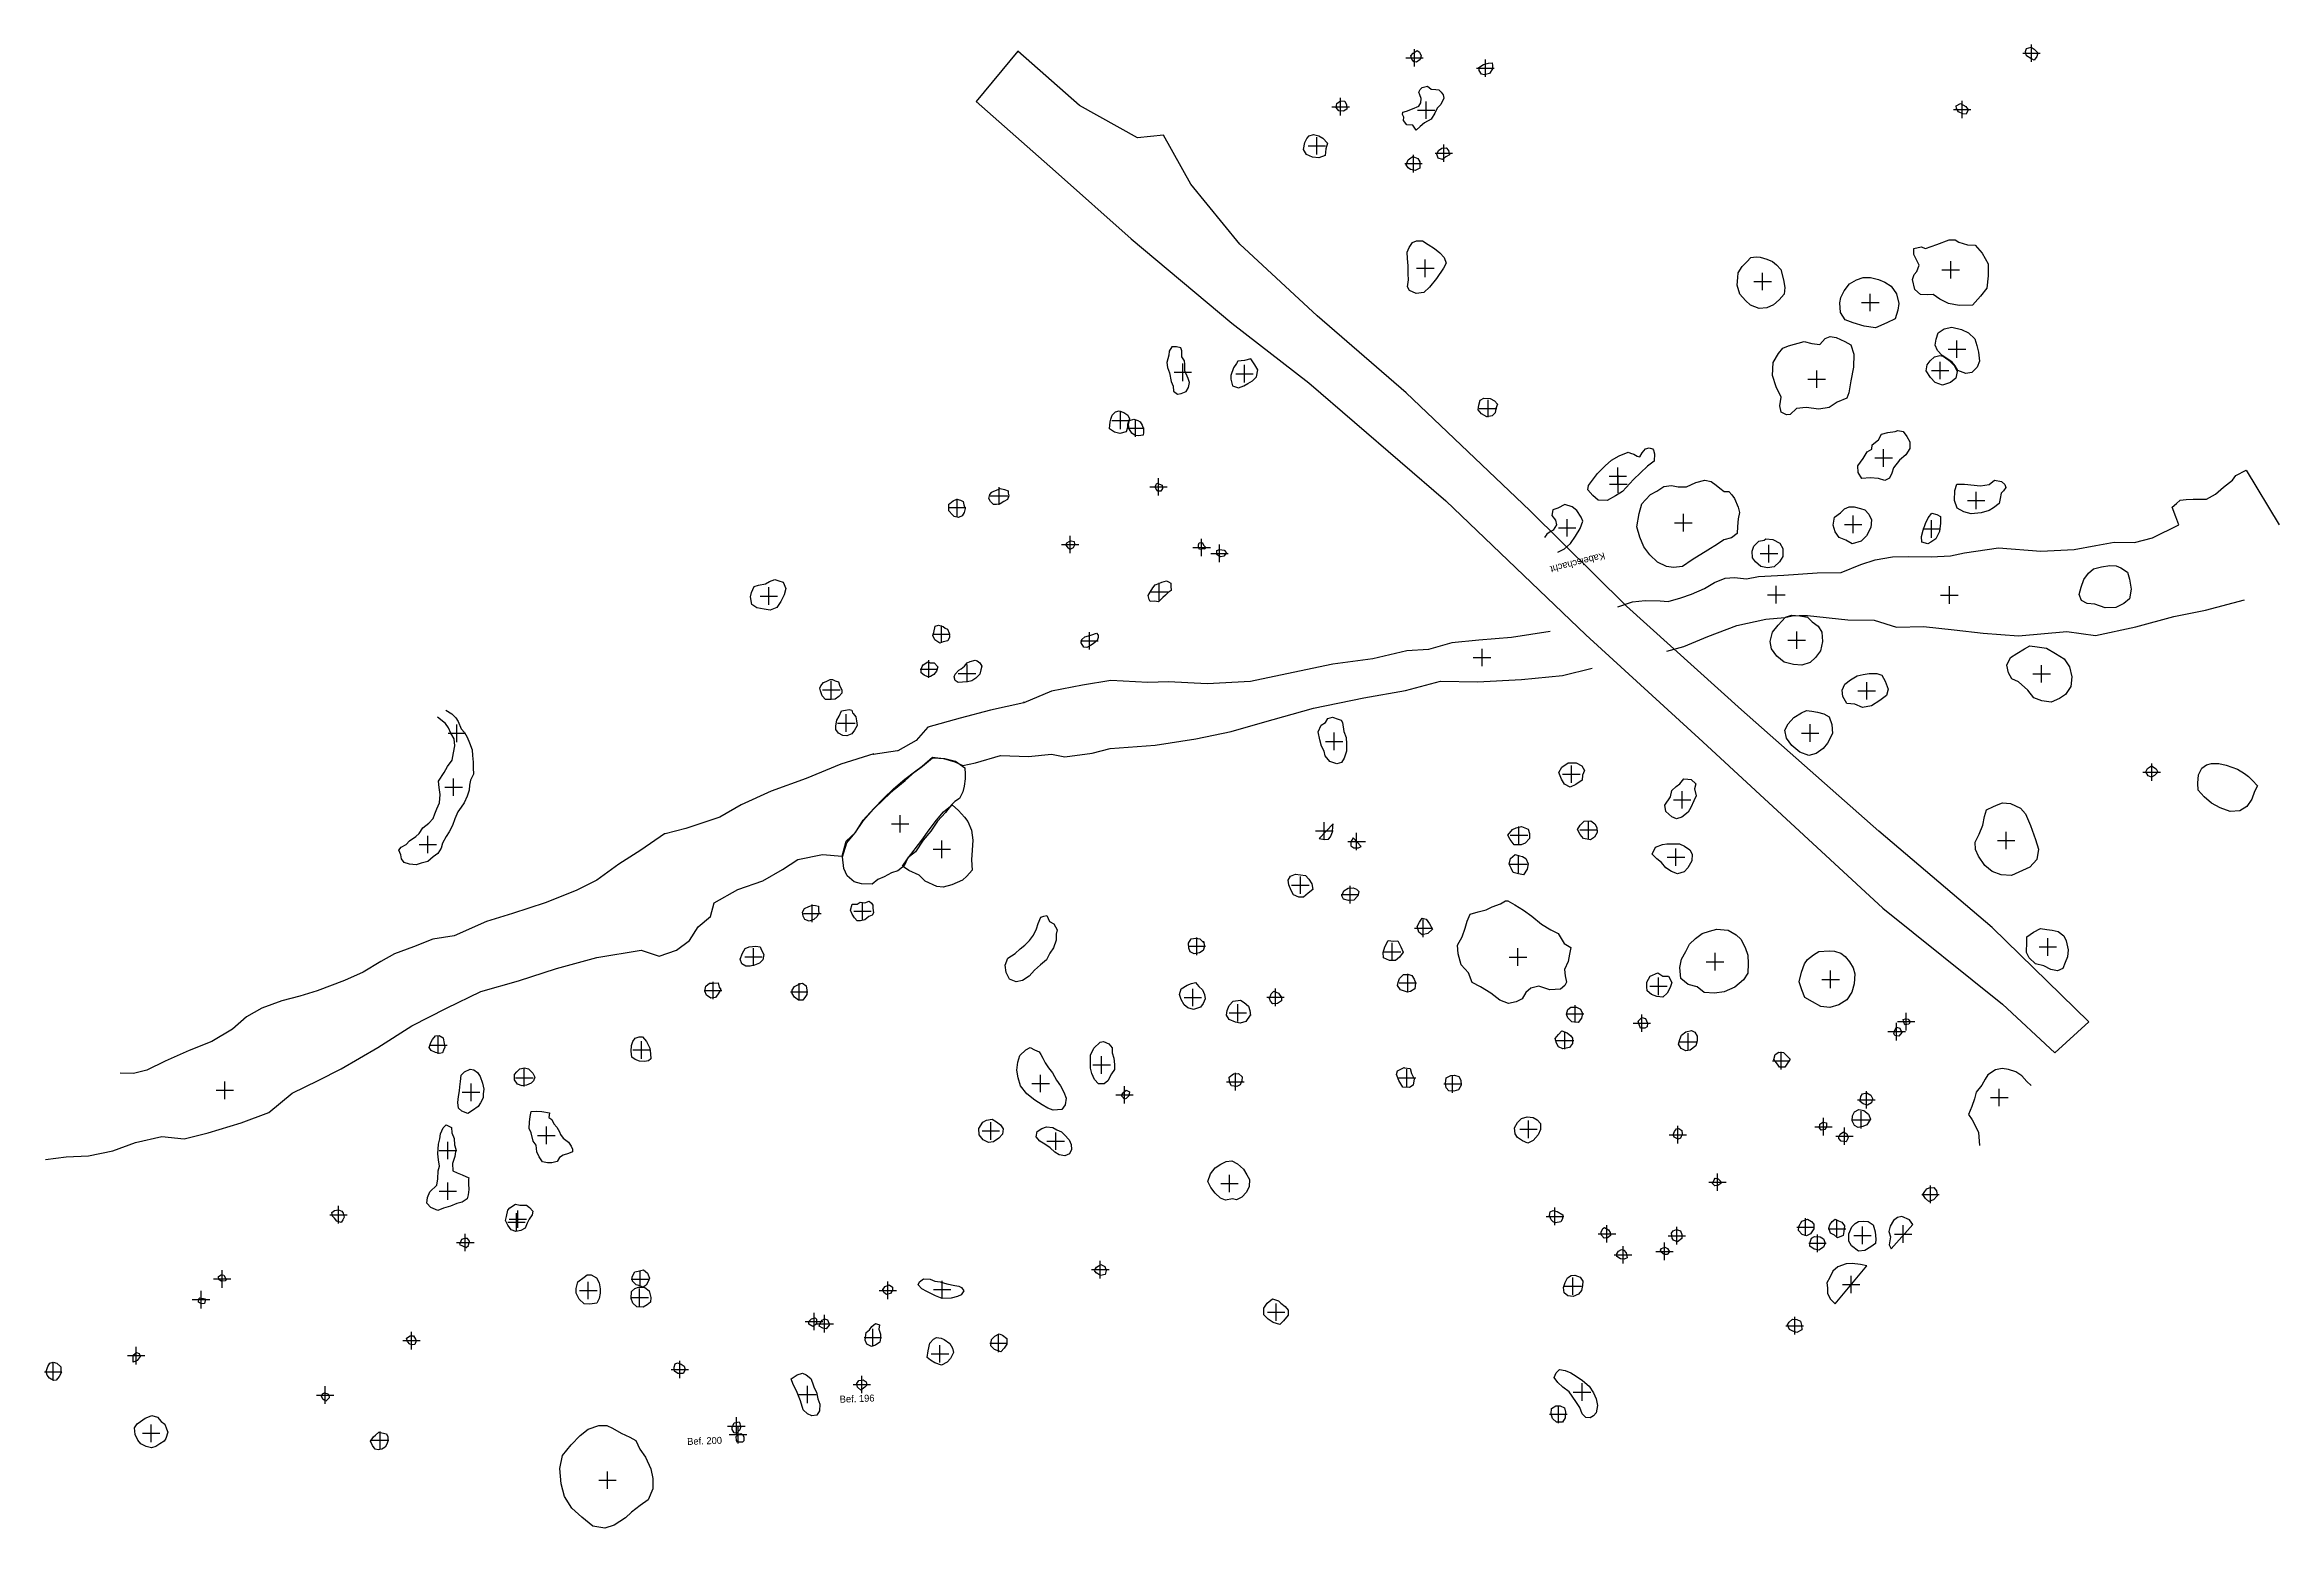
# Model space of a CAD drawing. Header units: metres. Extents: x 4462694 to 4462795, y 5794005 to 5794153.
# Drawn here: x 4462702.4 to 4462766.3, y 5794027.3 to 5794069.7 of the extents above; entities that cross this region are included whole.
import ezdxf

# ---------------------------------------------------------------- set-up
doc = ezdxf.new("R2010")
doc.units = ezdxf.units.M
doc.header["$PDMODE"] = 2
doc.header["$PDSIZE"] = 0.25
doc.layers.add('Befunde Pl.1', color=7, linetype='Continuous')
doc.layers.add('Kabelschacht', color=150, linetype='Continuous')

msp = doc.modelspace()

# ---------------------------------------------------------------- texts
at = {"layer": 'Befunde Pl.1', "char_height": 0.2, "attachment_point": 1}
for s, width, insert, rotation in [('Bef. 196', 48.17914, (4462725.169, 5794031.118, 54.465), 2.13284), ('Bef. 200', 52.69482, (4462720.807, 5794029.91, 54.465), 2.1046)]:
    msp.add_mtext_dynamic_manual_height_columns(s, width=width, gutter_width=12.5, heights=[0], dxfattribs=dict(at, insert=insert, rotation=rotation))
at = {"layer": 'Kabelschacht', "insert": (4462747.081, 5794055.036, 54.465), "char_height": 0.2, "attachment_point": 1, "rotation": 194.22839}
msp.add_mtext_dynamic_manual_height_columns('Kabelschacht', width=1.22001, gutter_width=12.5, heights=[0], dxfattribs=at)
msp.add_mtext_dynamic_manual_height_columns('Kabelschacht', width=1.22001, gutter_width=12.5, heights=[0], dxfattribs=at)

# ---------------------------------------------------------------- linework, layer by layer
at = {"layer": 'Befunde Pl.1'}
for points in [[(4462759.245, 5794069.674, 52.01), (4462759.331, 5794069.619, 52.032), (4462759.434, 5794069.515, 52.037), (4462759.409, 5794069.404, 52.047), (4462759.33, 5794069.301, 52.041), (4462759.241, 5794069.351, 52.042), (4462759.113, 5794069.428, 52.03), (4462759.081, 5794069.547, 52.036), (4462759.116, 5794069.633, 52.024)], [(4462741.689, 5794069.578, 51.974), (4462741.758, 5794069.528, 51.996), (4462741.801, 5794069.423, 52.022), (4462741.776, 5794069.319, 52.029), (4462741.67, 5794069.241, 52.022), (4462741.594, 5794069.257, 52.002), (4462741.531, 5794069.331, 51.98), (4462741.504, 5794069.422, 51.975), (4462741.57, 5794069.505, 51.989)], [(4462743.833, 5794069.229, 52.063), (4462743.842, 5794069.144, 52.083), (4462743.843, 5794069.056, 52.085), (4462743.751, 5794068.915, 52.09), (4462743.605, 5794068.881, 52.095), (4462743.522, 5794068.896, 52.098), (4462743.459, 5794069.006, 52.085), (4462743.452, 5794069.087, 52.09), (4462743.582, 5794069.181, 52.08), (4462743.728, 5794069.215, 52.075)], [(4462741.832, 5794068.519, 52.094), (4462741.982, 5794068.556, 52.097), (4462742.088, 5794068.473, 52.092), (4462742.221, 5794068.463, 52.097), (4462742.31, 5794068.454, 52.096), (4462742.371, 5794068.39, 52.108), (4462742.426, 5794068.312, 52.124), (4462742.452, 5794068.215, 52.117), (4462742.361, 5794068.036, 52.118), (4462742.26, 5794067.927, 52.127), (4462742.19, 5794067.783, 52.114), (4462742.086, 5794067.614, 52.136), (4462741.897, 5794067.512, 52.153), (4462741.77, 5794067.401, 52.157), (4462741.661, 5794067.299, 52.147), (4462741.563, 5794067.441, 52.141), (4462741.395, 5794067.448, 52.144), (4462741.293, 5794067.575, 52.146), (4462741.301, 5794067.667, 52.139), (4462741.267, 5794067.746, 52.135), (4462741.277, 5794067.811, 52.156), (4462741.381, 5794067.846, 52.139), (4462741.55, 5794067.909, 52.125), (4462741.735, 5794067.984, 52.096), (4462741.791, 5794068.084, 52.095), (4462741.802, 5794068.205, 52.093), (4462741.766, 5794068.308, 52.105), (4462741.736, 5794068.387, 52.099), (4462741.77, 5794068.463, 52.09)], [(4462739.391, 5794068.064, 52.011), (4462739.498, 5794068.134, 52.014), (4462739.618, 5794068.125, 52.022), (4462739.667, 5794068.027, 52.025), (4462739.676, 5794067.901, 52.012), (4462739.585, 5794067.846, 52.037), (4462739.445, 5794067.856, 52.042), (4462739.372, 5794067.946, 52.038)], [(4462757.097, 5794067.994, 52.029), (4462757.222, 5794068.065, 52.044), (4462757.374, 5794067.975, 52.047), (4462757.44, 5794067.884, 52.036), (4462757.391, 5794067.755, 52.053), (4462757.295, 5794067.766, 52.056), (4462757.164, 5794067.826, 52.048), (4462757.107, 5794067.919, 52.032)], [(4462738.725, 5794067.172, 52.053), (4462738.877, 5794067.133, 52.065), (4462738.992, 5794067.071, 52.07), (4462739.119, 5794066.929, 52.09), (4462739.074, 5794066.763, 52.078), (4462739.058, 5794066.577, 52.11), (4462738.876, 5794066.511, 52.109), (4462738.697, 5794066.524, 52.115), (4462738.52, 5794066.606, 52.114), (4462738.438, 5794066.749, 52.088), (4462738.477, 5794066.95, 52.074), (4462738.527, 5794067.058, 52.064), (4462738.601, 5794067.142, 52.059)], [(4462741.563, 5794066.545, 52.131), (4462741.705, 5794066.492, 52.129), (4462741.759, 5794066.395, 52.13), (4462741.761, 5794066.216, 52.126), (4462741.631, 5794066.145, 52.129), (4462741.5, 5794066.179, 52.136), (4462741.427, 5794066.221, 52.126), (4462741.374, 5794066.311, 52.121), (4462741.43, 5794066.449, 52.129), (4462741.51, 5794066.508, 52.128)], [(4462742.513, 5794066.792, 52.096), (4462742.585, 5794066.717, 52.105), (4462742.609, 5794066.597, 52.108), (4462742.505, 5794066.54, 52.1), (4462742.408, 5794066.46, 52.113), (4462742.29, 5794066.501, 52.112), (4462742.254, 5794066.614, 52.106), (4462742.293, 5794066.716, 52.101), (4462742.396, 5794066.783, 52.103)], [(4462741.558, 5794064.087, 52.056), (4462741.665, 5794064.138, 52.075), (4462741.838, 5794064.137, 52.077), (4462742.003, 5794064.027, 52.067), (4462742.186, 5794063.921, 52.062), (4462742.339, 5794063.794, 52.082), (4462742.457, 5794063.655, 52.084), (4462742.513, 5794063.497, 52.108), (4462742.439, 5794063.352, 52.119), (4462742.243, 5794063.063, 52.123), (4462742.038, 5794062.811, 52.141), (4462741.877, 5794062.659, 52.134), (4462741.656, 5794062.633, 52.136), (4462741.47, 5794062.712, 52.122), (4462741.41, 5794062.821, 52.131), (4462741.435, 5794063.025, 52.111), (4462741.434, 5794063.193, 52.086), (4462741.425, 5794063.425, 52.081), (4462741.408, 5794063.628, 52.08), (4462741.403, 5794063.814, 52.081), (4462741.46, 5794063.948, 52.071)], [(4462757.18, 5794064.099, 52.144), (4462757.421, 5794064.025, 52.167), (4462757.64, 5794064.012, 52.148), (4462757.843, 5794063.78, 52.148), (4462758.014, 5794063.482, 52.14), (4462758.016, 5794063.131, 52.172), (4462757.981, 5794062.778, 52.147), (4462757.8, 5794062.554, 52.161), (4462757.57, 5794062.301, 52.179), (4462757.19, 5794062.288, 52.165), (4462756.882, 5794062.34, 52.192), (4462756.633, 5794062.468, 52.205), (4462756.441, 5794062.606, 52.226), (4462756.279, 5794062.589, 52.232), (4462756.079, 5794062.602, 52.236), (4462755.92, 5794062.744, 52.255), (4462755.849, 5794063.034, 52.255), (4462755.902, 5794063.169, 52.257), (4462755.973, 5794063.257, 52.2), (4462756.039, 5794063.437, 52.187), (4462755.887, 5794063.747, 52.213), (4462755.895, 5794063.914, 52.178), (4462756.1, 5794063.961, 52.19), (4462756.223, 5794063.914, 52.191), (4462756.545, 5794064.029, 52.163), (4462756.904, 5794064.164, 52.163), (4462757.072, 5794064.162, 52.149)], [(4462751.497, 5794063.673, 52.21), (4462751.684, 5794063.61, 52.23), (4462751.845, 5794063.543, 52.249), (4462751.967, 5794063.449, 52.245), (4462752.088, 5794063.312, 52.229), (4462752.165, 5794063.023, 52.225), (4462752.205, 5794062.797, 52.222), (4462752.182, 5794062.613, 52.21), (4462752.035, 5794062.447, 52.209), (4462751.88, 5794062.306, 52.179), (4462751.691, 5794062.218, 52.217), (4462751.466, 5794062.198, 52.224), (4462751.215, 5794062.292, 52.219), (4462751.074, 5794062.434, 52.208), (4462750.918, 5794062.611, 52.21), (4462750.834, 5794062.87, 52.218), (4462750.857, 5794063.085, 52.214), (4462750.864, 5794063.222, 52.224), (4462750.983, 5794063.4, 52.216), (4462751.118, 5794063.531, 52.23), (4462751.228, 5794063.657, 52.226), (4462751.386, 5794063.683, 52.221)], [(4462755.063, 5794062.958, 52.23), (4462755.242, 5794062.84, 52.253), (4462755.399, 5794062.622, 52.237), (4462755.466, 5794062.344, 52.234), (4462755.432, 5794062.153, 52.257), (4462755.354, 5794061.906, 52.259), (4462755.123, 5794061.796, 52.222), (4462754.796, 5794061.653, 52.243), (4462754.468, 5794061.701, 52.249), (4462754.156, 5794061.793, 52.269), (4462753.923, 5794061.874, 52.258), (4462753.797, 5794062.088, 52.244), (4462753.777, 5794062.364, 52.224), (4462753.805, 5794062.512, 52.238), (4462753.896, 5794062.71, 52.209), (4462754.047, 5794062.911, 52.186), (4462754.255, 5794063.024, 52.188), (4462754.443, 5794063.092, 52.168), (4462754.649, 5794063.092, 52.204), (4462754.876, 5794063.034, 52.221)], [(4462753.672, 5794061.373, 52.283), (4462753.913, 5794061.254, 52.286), (4462754.089, 5794061.164, 52.31), (4462754.175, 5794060.9, 52.288), (4462754.168, 5794060.522, 52.276), (4462754.086, 5794060.13, 52.269), (4462754.027, 5794059.786, 52.265), (4462753.972, 5794059.638, 52.274), (4462753.702, 5794059.526, 52.275), (4462753.469, 5794059.371, 52.289), (4462753.171, 5794059.319, 52.271), (4462752.807, 5794059.375, 52.311), (4462752.538, 5794059.342, 52.307), (4462752.355, 5794059.168, 52.325), (4462752.252, 5794059.162, 52.32), (4462752.097, 5794059.237, 52.325), (4462752.062, 5794059.416, 52.317), (4462752.097, 5794059.662, 52.326), (4462751.949, 5794059.965, 52.298), (4462751.848, 5794060.286, 52.253), (4462751.863, 5794060.654, 52.266), (4462752.019, 5794060.919, 52.273), (4462752.14, 5794061.065, 52.254), (4462752.302, 5794061.134, 52.245), (4462752.75, 5794061.256, 52.252), (4462752.978, 5794061.199, 52.263), (4462753.202, 5794061.174, 52.271), (4462753.354, 5794061.339, 52.282), (4462753.5, 5794061.405, 52.267)], [(4462756.98, 5794061.666, 52.191), (4462757.255, 5794061.598, 52.207), (4462757.45, 5794061.508, 52.226), (4462757.634, 5794061.332, 52.237), (4462757.694, 5794061.146, 52.237), (4462757.737, 5794060.954, 52.233), (4462757.769, 5794060.698, 52.23), (4462757.697, 5794060.522, 52.233), (4462757.547, 5794060.374, 52.22), (4462757.379, 5794060.342, 52.228), (4462757.149, 5794060.429, 52.224), (4462757.068, 5794060.558, 52.247), (4462756.984, 5794060.666, 52.253), (4462756.836, 5794060.775, 52.234), (4462756.698, 5794060.854, 52.213), (4462756.567, 5794061, 52.192), (4462756.497, 5794061.153, 52.191), (4462756.531, 5794061.321, 52.195), (4462756.586, 5794061.505, 52.178), (4462756.761, 5794061.623, 52.197)], [(4462736.406, 5794059.993, 52.21), (4462736.574, 5794059.935, 52.22), (4462736.729, 5794059.994, 52.227), (4462736.847, 5794060.056, 52.213), (4462736.979, 5794060.132, 52.207), (4462737.088, 5794060.251, 52.233), (4462737.129, 5794060.449, 52.246), (4462737.048, 5794060.589, 52.249), (4462736.932, 5794060.758, 52.234), (4462736.746, 5794060.717, 52.23), (4462736.561, 5794060.7, 52.233), (4462736.517, 5794060.628, 52.212), (4462736.435, 5794060.508, 52.202), (4462736.354, 5794060.289, 52.211), (4462736.357, 5794060.18, 52.206)], [(4462756.477, 5794060.818, 52.197), (4462756.632, 5794060.859, 52.218), (4462756.727, 5794060.841, 52.218), (4462756.863, 5794060.747, 52.24), (4462756.97, 5794060.649, 52.253), (4462757.05, 5794060.561, 52.249), (4462757.125, 5794060.402, 52.228), (4462757.093, 5794060.213, 52.227), (4462756.936, 5794060.089, 52.223), (4462756.71, 5794060.011, 52.234), (4462756.502, 5794060.085, 52.26), (4462756.363, 5794060.227, 52.236), (4462756.242, 5794060.423, 52.238), (4462756.27, 5794060.588, 52.237), (4462756.358, 5794060.707, 52.205)], [(4462743.591, 5794059.642, 52.248), (4462743.77, 5794059.627, 52.273), (4462743.9, 5794059.565, 52.278), (4462743.987, 5794059.467, 52.303), (4462743.935, 5794059.342, 52.308), (4462743.915, 5794059.216, 52.322), (4462743.832, 5794059.131, 52.321), (4462743.68, 5794059.104, 52.299), (4462743.527, 5794059.187, 52.3), (4462743.434, 5794059.309, 52.275), (4462743.448, 5794059.44, 52.257), (4462743.487, 5794059.582, 52.24)], [(4462733.294, 5794059.224, 52.24), (4462733.414, 5794059.15, 52.242), (4462733.458, 5794059.048, 52.267), (4462733.408, 5794058.889, 52.276), (4462733.407, 5794058.802, 52.277), (4462733.363, 5794058.674, 52.285), (4462733.184, 5794058.624, 52.263), (4462733.034, 5794058.67, 52.265), (4462732.887, 5794058.76, 52.266), (4462732.905, 5794058.963, 52.263), (4462732.927, 5794059.033, 52.253), (4462732.961, 5794059.154, 52.239), (4462733.056, 5794059.25, 52.238), (4462733.169, 5794059.272, 52.232)], [(4462733.581, 5794059.034, 52.246), (4462733.703, 5794059.004, 52.233), (4462733.764, 5794058.966, 52.233), (4462733.825, 5794058.862, 52.245), (4462733.859, 5794058.763, 52.256), (4462733.858, 5794058.66, 52.256), (4462733.852, 5794058.583, 52.256), (4462733.719, 5794058.561, 52.259), (4462733.619, 5794058.569, 52.267), (4462733.524, 5794058.633, 52.28), (4462733.448, 5794058.759, 52.266), (4462733.434, 5794058.883, 52.254), (4462733.46, 5794058.998, 52.253)], [(4462748.448, 5794058.15, 52.287), (4462748.475, 5794058.043, 52.279), (4462748.462, 5794057.836, 52.279), (4462748.272, 5794057.692, 52.274), (4462747.875, 5794057.315, 52.289), (4462747.557, 5794056.965, 52.292), (4462747.355, 5794056.842, 52.291), (4462747.117, 5794056.716, 52.294), (4462746.859, 5794056.726, 52.285), (4462746.709, 5794056.856, 52.302), (4462746.571, 5794057.018, 52.306), (4462746.586, 5794057.143, 52.302), (4462746.841, 5794057.483, 52.312), (4462747.062, 5794057.702, 52.288), (4462747.245, 5794057.866, 52.304), (4462747.465, 5794057.99, 52.299), (4462747.724, 5794058.092, 52.298), (4462747.792, 5794058.069, 52.3), (4462747.879, 5794058.037, 52.293), (4462747.978, 5794057.981, 52.297), (4462748.055, 5794057.962, 52.299), (4462748.123, 5794058.073, 52.302), (4462748.215, 5794058.194, 52.297), (4462748.326, 5794058.216, 52.294), (4462748.419, 5794058.194, 52.295)], [(4462755.433, 5794058.711, 52.254), (4462755.582, 5794058.689, 52.285), (4462755.686, 5794058.539, 52.292), (4462755.78, 5794058.386, 52.265), (4462755.773, 5794058.201, 52.296), (4462755.662, 5794058.018, 52.312), (4462755.481, 5794057.869, 52.29), (4462755.305, 5794057.649, 52.304), (4462755.262, 5794057.496, 52.3), (4462755.197, 5794057.355, 52.304), (4462755.062, 5794057.28, 52.316), (4462754.878, 5794057.34, 52.304), (4462754.642, 5794057.363, 52.318), (4462754.407, 5794057.343, 52.312), (4462754.295, 5794057.51, 52.325), (4462754.29, 5794057.708, 52.355), (4462754.439, 5794057.913, 52.357), (4462754.557, 5794058.1, 52.336), (4462754.688, 5794058.184, 52.343), (4462754.695, 5794058.3, 52.309), (4462754.877, 5794058.443, 52.3), (4462754.969, 5794058.604, 52.267), (4462755.144, 5794058.656, 52.28), (4462755.353, 5794058.683, 52.276)], [(4462729.991, 5794056.922, 52.336), (4462730.008, 5794056.843, 52.349), (4462729.97, 5794056.74, 52.357), (4462729.862, 5794056.682, 52.358), (4462729.764, 5794056.62, 52.349), (4462729.657, 5794056.596, 52.351), (4462729.568, 5794056.6, 52.358), (4462729.489, 5794056.688, 52.358), (4462729.442, 5794056.771, 52.357), (4462729.465, 5794056.886, 52.356), (4462729.523, 5794056.947, 52.353), (4462729.582, 5794056.98, 52.352), (4462729.703, 5794057.029, 52.343), (4462729.764, 5794057.052, 52.342), (4462729.883, 5794057.029, 52.345), (4462729.99, 5794056.984, 52.338)], [(4462734.315, 5794057.183, 52.304), (4462734.397, 5794057.148, 52.306), (4462734.405, 5794057.056, 52.334), (4462734.36, 5794056.983, 52.333), (4462734.27, 5794056.98, 52.343), (4462734.225, 5794057.033, 52.332), (4462734.192, 5794057.099, 52.339), (4462734.225, 5794057.166, 52.312), (4462734.244, 5794057.206, 52.311)], [(4462750.096, 5794057.255, 52.327), (4462750.241, 5794057.146, 52.348), (4462750.345, 5794057.064, 52.36), (4462750.465, 5794056.974, 52.352), (4462750.598, 5794056.968, 52.353), (4462750.685, 5794056.875, 52.355), (4462750.762, 5794056.773, 52.328), (4462750.87, 5794056.518, 52.334), (4462750.908, 5794056.371, 52.34), (4462750.867, 5794056.187, 52.342), (4462750.843, 5794055.965, 52.348), (4462750.836, 5794055.773, 52.331), (4462750.679, 5794055.649, 52.337), (4462750.458, 5794055.584, 52.337), (4462750.279, 5794055.464, 52.338), (4462750.004, 5794055.291, 52.335), (4462749.547, 5794055.017, 52.35), (4462749.274, 5794054.822, 52.342), (4462749.021, 5794054.799, 52.339), (4462748.815, 5794054.823, 52.35), (4462748.559, 5794054.951, 52.352), (4462748.341, 5794055.162, 52.355), (4462748.173, 5794055.386, 52.324), (4462748.053, 5794055.666, 52.348), (4462747.971, 5794055.957, 52.353), (4462748.036, 5794056.345, 52.346), (4462748.113, 5794056.614, 52.339), (4462748.22, 5794056.727, 52.334), (4462748.357, 5794056.88, 52.324), (4462748.542, 5794056.981, 52.304), (4462748.744, 5794057.117, 52.285), (4462748.957, 5794057.138, 52.303), (4462749.155, 5794057.107, 52.315), (4462749.385, 5794057.106, 52.314), (4462749.659, 5794057.224, 52.326), (4462749.913, 5794057.292, 52.336)], [(4462758.495, 5794057.171, 52.273), (4462758.526, 5794057.083, 52.277), (4462758.459, 5794056.985, 52.256), (4462758.388, 5794056.925, 52.25), (4462758.359, 5794056.771, 52.268), (4462758.326, 5794056.628, 52.278), (4462758.173, 5794056.498, 52.293), (4462758.049, 5794056.429, 52.318), (4462757.817, 5794056.363, 52.318), (4462757.529, 5794056.328, 52.301), (4462757.32, 5794056.384, 52.311), (4462757.128, 5794056.493, 52.322), (4462757.056, 5794056.713, 52.326), (4462757.063, 5794057, 52.277), (4462757.12, 5794057.175, 52.306), (4462757.337, 5794057.175, 52.323), (4462757.8, 5794057.133, 52.281), (4462758.047, 5794057.172, 52.279), (4462758.195, 5794057.296, 52.245), (4462758.393, 5794057.252, 52.273)], [(4462728.7, 5794056.685, 52.318), (4462728.727, 5794056.593, 52.332), (4462728.764, 5794056.485, 52.327), (4462728.734, 5794056.372, 52.342), (4462728.678, 5794056.27, 52.319), (4462728.575, 5794056.228, 52.314), (4462728.442, 5794056.251, 52.318), (4462728.401, 5794056.306, 52.308), (4462728.29, 5794056.417, 52.299), (4462728.298, 5794056.606, 52.296), (4462728.323, 5794056.63, 52.323), (4462728.417, 5794056.704, 52.326), (4462728.523, 5794056.746, 52.326), (4462728.626, 5794056.721, 52.331)], [(4462754.488, 5794056.443, 52.31), (4462754.6, 5794056.319, 52.33), (4462754.682, 5794056.162, 52.319), (4462754.665, 5794055.937, 52.339), (4462754.538, 5794055.707, 52.346), (4462754.386, 5794055.547, 52.333), (4462754.13, 5794055.478, 52.344), (4462753.943, 5794055.581, 52.354), (4462753.756, 5794055.651, 52.348), (4462753.645, 5794055.819, 52.338), (4462753.582, 5794056.009, 52.338), (4462753.622, 5794056.24, 52.336), (4462753.79, 5794056.359, 52.337), (4462753.912, 5794056.474, 52.351), (4462754.039, 5794056.533, 52.339), (4462754.185, 5794056.528, 52.334), (4462754.367, 5794056.484, 52.327)], [(4462756.403, 5794056.349, 52.336), (4462756.549, 5794056.312, 52.342), (4462756.655, 5794056.253, 52.347), (4462756.654, 5794056.061, 52.35), (4462756.624, 5794055.83, 52.361), (4462756.519, 5794055.621, 52.333), (4462756.38, 5794055.524, 52.337), (4462756.293, 5794055.477, 52.361), (4462756.122, 5794055.52, 52.355), (4462756.107, 5794055.685, 52.348), (4462756.158, 5794055.863, 52.364), (4462756.221, 5794056.053, 52.369), (4462756.3, 5794056.219, 52.356)], [(4462731.876, 5794055.537, 52.381), (4462731.888, 5794055.467, 52.383), (4462731.882, 5794055.412, 52.379), (4462731.849, 5794055.359, 52.379), (4462731.757, 5794055.312, 52.391), (4462731.718, 5794055.345, 52.392), (4462731.649, 5794055.439, 52.385), (4462731.67, 5794055.5, 52.384), (4462731.739, 5794055.544, 52.39), (4462731.791, 5794055.559, 52.393)], [(4462751.656, 5794055.621, 52.344), (4462751.861, 5794055.602, 52.342), (4462752.058, 5794055.494, 52.35), (4462752.141, 5794055.342, 52.355), (4462752.146, 5794055.113, 52.35), (4462752.048, 5794054.956, 52.338), (4462751.893, 5794054.818, 52.353), (4462751.704, 5794054.785, 52.345), (4462751.517, 5794054.83, 52.349), (4462751.361, 5794054.962, 52.356), (4462751.273, 5794055.071, 52.347), (4462751.263, 5794055.265, 52.349), (4462751.316, 5794055.405, 52.347), (4462751.459, 5794055.553, 52.361), (4462751.613, 5794055.583, 52.346)], [(4462735.54, 5794055.512, 52.321), (4462735.59, 5794055.422, 52.334), (4462735.634, 5794055.382, 52.331), (4462735.611, 5794055.323, 52.333), (4462735.532, 5794055.329, 52.329), (4462735.463, 5794055.313, 52.328), (4462735.438, 5794055.376, 52.34), (4462735.431, 5794055.445, 52.336), (4462735.451, 5794055.501, 52.328)], [(4462736.168, 5794055.288, 52.35), (4462736.234, 5794055.213, 52.359), (4462736.161, 5794055.119, 52.346), (4462736.076, 5794055.098, 52.355), (4462736.004, 5794055.133, 52.367), (4462735.961, 5794055.169, 52.363), (4462735.961, 5794055.283, 52.358), (4462736.033, 5794055.307, 52.355)], [(4462723.553, 5794054.377, 52.372), (4462723.634, 5794054.201, 52.366), (4462723.583, 5794054.011, 52.363), (4462723.491, 5794053.829, 52.38), (4462723.373, 5794053.653, 52.384), (4462723.182, 5794053.577, 52.397), (4462723.015, 5794053.605, 52.422), (4462722.8, 5794053.647, 52.394), (4462722.663, 5794053.741, 52.403), (4462722.618, 5794053.962, 52.402), (4462722.647, 5794054.078, 52.396), (4462722.728, 5794054.256, 52.354), (4462722.848, 5794054.288, 52.371), (4462723.047, 5794054.332, 52.363), (4462723.162, 5794054.399, 52.358), (4462723.317, 5794054.456, 52.374), (4462723.436, 5794054.416, 52.385)], [(4462734.645, 5794054.353, 52.388), (4462734.645, 5794054.268, 52.384), (4462734.649, 5794054.14, 52.387), (4462734.567, 5794054.079, 52.382), (4462734.494, 5794054.008, 52.394), (4462734.409, 5794053.94, 52.393), (4462734.294, 5794053.816, 52.403), (4462734.177, 5794053.83, 52.414), (4462734.055, 5794053.824, 52.403), (4462734.021, 5794053.886, 52.405), (4462733.997, 5794053.993, 52.401), (4462734.056, 5794054.09, 52.392), (4462734.124, 5794054.218, 52.392), (4462734.196, 5794054.304, 52.391), (4462734.298, 5794054.337, 52.389), (4462734.384, 5794054.376, 52.364), (4462734.521, 5794054.414, 52.377), (4462734.58, 5794054.388, 52.388)], [(4462761.813, 5794054.788, 52.381), (4462762.004, 5794054.668, 52.367), (4462762.062, 5794054.467, 52.365), (4462762.101, 5794054.178, 52.375), (4462762.057, 5794053.9, 52.371), (4462761.895, 5794053.772, 52.383), (4462761.664, 5794053.653, 52.371), (4462761.358, 5794053.644, 52.383), (4462761.065, 5794053.746, 52.399), (4462760.844, 5794053.766, 52.398), (4462760.685, 5794053.858, 52.403), (4462760.614, 5794054.027, 52.406), (4462760.68, 5794054.233, 52.381), (4462760.748, 5794054.452, 52.381), (4462760.882, 5794054.631, 52.38), (4462761.033, 5794054.761, 52.383), (4462761.253, 5794054.816, 52.381), (4462761.496, 5794054.855, 52.39), (4462761.673, 5794054.844, 52.377)], [(4462728.26, 5794053.036, 52.422), (4462728.304, 5794052.92, 52.43), (4462728.309, 5794052.804, 52.422), (4462728.27, 5794052.704, 52.425), (4462728.131, 5794052.671, 52.412), (4462728.034, 5794052.638, 52.417), (4462727.89, 5794052.73, 52.412), (4462727.841, 5794052.855, 52.405), (4462727.865, 5794052.937, 52.409), (4462727.903, 5794053.119, 52.416), (4462727.994, 5794053.148, 52.416), (4462728.131, 5794053.112, 52.416), (4462728.192, 5794053.065, 52.436)], [(4462752.224, 5794053.374, 52.363), (4462752.394, 5794053.438, 52.351), (4462752.631, 5794053.412, 52.373), (4462752.845, 5794053.38, 52.373), (4462752.981, 5794053.243, 52.393), (4462753.159, 5794053.124, 52.398), (4462753.257, 5794052.948, 52.382), (4462753.278, 5794052.678, 52.403), (4462753.221, 5794052.418, 52.403), (4462753.078, 5794052.225, 52.417), (4462752.924, 5794052.083, 52.425), (4462752.684, 5794052.008, 52.394), (4462752.453, 5794052.026, 52.414), (4462752.178, 5794052.093, 52.405), (4462751.971, 5794052.266, 52.406), (4462751.824, 5794052.471, 52.412), (4462751.782, 5794052.684, 52.397), (4462751.845, 5794052.947, 52.4), (4462752.015, 5794053.15, 52.383)], [(4462732.563, 5794052.862, 52.448), (4462732.562, 5794052.794, 52.427), (4462732.535, 5794052.714, 52.429), (4462732.422, 5794052.619, 52.434), (4462732.345, 5794052.564, 52.436), (4462732.242, 5794052.514, 52.443), (4462732.159, 5794052.521, 52.448), (4462732.079, 5794052.648, 52.435), (4462732.096, 5794052.734, 52.436), (4462732.187, 5794052.819, 52.443), (4462732.286, 5794052.842, 52.431), (4462732.382, 5794052.868, 52.432), (4462732.519, 5794052.919, 52.446)], [(4462758.651, 5794052.221, 52.403), (4462758.836, 5794052.34, 52.424), (4462759.057, 5794052.474, 52.436), (4462759.211, 5794052.561, 52.428), (4462759.418, 5794052.525, 52.413), (4462759.686, 5794052.488, 52.451), (4462759.938, 5794052.341, 52.433), (4462760.192, 5794052.185, 52.408), (4462760.346, 5794051.959, 52.394), (4462760.409, 5794051.672, 52.385), (4462760.377, 5794051.396, 52.348), (4462760.227, 5794051.165, 52.379), (4462760.059, 5794051.048, 52.392), (4462759.821, 5794050.944, 52.391), (4462759.552, 5794050.986, 52.395), (4462759.321, 5794051.075, 52.362), (4462759.152, 5794051.29, 52.393), (4462758.887, 5794051.524, 52.384), (4462758.696, 5794051.613, 52.373), (4462758.593, 5794051.781, 52.372), (4462758.547, 5794052.003, 52.42)], [(4462727.871, 5794052.073, 52.454), (4462727.976, 5794051.954, 52.462), (4462727.938, 5794051.829, 52.442), (4462727.867, 5794051.741, 52.449), (4462727.765, 5794051.681, 52.447), (4462727.698, 5794051.675, 52.438), (4462727.589, 5794051.722, 52.445), (4462727.499, 5794051.782, 52.442), (4462727.507, 5794051.88, 52.433), (4462727.532, 5794051.971, 52.44), (4462727.56, 5794052.018, 52.444), (4462727.695, 5794052.1, 52.444), (4462727.764, 5794052.07, 52.454)], [(4462729.179, 5794052.069, 52.424), (4462729.234, 5794051.974, 52.44), (4462729.207, 5794051.874, 52.438), (4462729.178, 5794051.744, 52.441), (4462729.065, 5794051.634, 52.448), (4462728.95, 5794051.557, 52.446), (4462728.823, 5794051.525, 52.447), (4462728.687, 5794051.515, 52.453), (4462728.565, 5794051.514, 52.454), (4462728.478, 5794051.567, 52.453), (4462728.445, 5794051.667, 52.449), (4462728.474, 5794051.752, 52.461), (4462728.578, 5794051.861, 52.456), (4462728.646, 5794051.901, 52.444), (4462728.741, 5794051.975, 52.445), (4462728.819, 5794052.074, 52.428), (4462728.904, 5794052.107, 52.427), (4462729.051, 5794052.145, 52.424), (4462729.107, 5794052.124, 52.427)], [(4462754.972, 5794051.715, 52.451), (4462755.073, 5794051.544, 52.467), (4462755.155, 5794051.317, 52.451), (4462755.111, 5794051.136, 52.444), (4462754.917, 5794050.991, 52.444), (4462754.678, 5794050.838, 52.448), (4462754.427, 5794050.795, 52.461), (4462754.203, 5794050.886, 52.456), (4462753.97, 5794050.913, 52.476), (4462753.859, 5794051.108, 52.443), (4462753.841, 5794051.287, 52.457), (4462753.917, 5794051.461, 52.444), (4462754.082, 5794051.585, 52.416), (4462754.274, 5794051.703, 52.412), (4462754.445, 5794051.734, 52.447), (4462754.615, 5794051.771, 52.44), (4462754.832, 5794051.763, 52.453)], [(4462725.138, 5794051.527, 52.428), (4462725.179, 5794051.405, 52.423), (4462725.236, 5794051.295, 52.428), (4462725.23, 5794051.205, 52.442), (4462725.146, 5794051.106, 52.448), (4462725.041, 5794051.029, 52.451), (4462724.929, 5794051.027, 52.451), (4462724.769, 5794051.02, 52.455), (4462724.671, 5794051.124, 52.451), (4462724.627, 5794051.27, 52.444), (4462724.606, 5794051.344, 52.453), (4462724.629, 5794051.412, 52.45), (4462724.712, 5794051.51, 52.45), (4462724.789, 5794051.542, 52.446), (4462724.897, 5794051.599, 52.42), (4462724.963, 5794051.593, 52.428), (4462725.039, 5794051.553, 52.441)], [(4462725.518, 5794050.714, 52.459), (4462725.543, 5794050.642, 52.469), (4462725.555, 5794050.626, 52.469), (4462725.636, 5794050.523, 52.476), (4462725.658, 5794050.414, 52.483), (4462725.674, 5794050.277, 52.496), (4462725.6, 5794050.142, 52.492), (4462725.524, 5794050.044, 52.497), (4462725.376, 5794049.984, 52.51), (4462725.258, 5794049.995, 52.51), (4462725.137, 5794050.065, 52.509), (4462725.064, 5794050.167, 52.492), (4462725.059, 5794050.267, 52.481), (4462725.09, 5794050.429, 52.459), (4462725.158, 5794050.544, 52.472), (4462725.22, 5794050.702, 52.454), (4462725.335, 5794050.721, 52.469), (4462725.439, 5794050.735, 52.465)], [(4462739.555, 5794050.362, 52.423), (4462739.587, 5794050.106, 52.425), (4462739.653, 5794049.941, 52.445), (4462739.665, 5794049.758, 52.427), (4462739.666, 5794049.545, 52.411), (4462739.598, 5794049.345, 52.43), (4462739.527, 5794049.219, 52.45), (4462739.394, 5794049.186, 52.454), (4462739.191, 5794049.254, 52.471), (4462739.058, 5794049.41, 52.464), (4462739.028, 5794049.542, 52.459), (4462738.949, 5794049.69, 52.461), (4462738.9, 5794049.87, 52.434), (4462738.856, 5794050.102, 52.445), (4462738.945, 5794050.288, 52.429), (4462739.061, 5794050.369, 52.44), (4462739.131, 5794050.483, 52.437), (4462739.27, 5794050.52, 52.428), (4462739.431, 5794050.459, 52.426), (4462739.509, 5794050.429, 52.425)], [(4462752.971, 5794050.687, 52.429), (4462753.135, 5794050.662, 52.413), (4462753.316, 5794050.618, 52.454), (4462753.473, 5794050.523, 52.463), (4462753.543, 5794050.313, 52.454), (4462753.567, 5794050.054, 52.464), (4462753.42, 5794049.779, 52.464), (4462753.298, 5794049.621, 52.407), (4462753.101, 5794049.48, 52.428), (4462752.888, 5794049.427, 52.487), (4462752.633, 5794049.521, 52.47), (4462752.402, 5794049.71, 52.458), (4462752.246, 5794049.919, 52.448), (4462752.204, 5794050.144, 52.446), (4462752.298, 5794050.328, 52.441), (4462752.462, 5794050.509, 52.426), (4462752.677, 5794050.64, 52.446), (4462752.819, 5794050.705, 52.429)], [(4462728.747, 5794049.065, 52.454), (4462728.763, 5794048.892, 52.474), (4462728.763, 5794048.756, 52.482), (4462728.73, 5794048.548, 52.484), (4462728.693, 5794048.379, 52.452), (4462728.602, 5794048.19, 52.447), (4462728.47, 5794048.111, 52.464), (4462728.372, 5794048.009, 52.488), (4462728.203, 5794047.793, 52.507), (4462727.972, 5794047.542, 52.529), (4462727.783, 5794047.263, 52.545), (4462727.559, 5794047.005, 52.529), (4462727.343, 5794046.67, 52.526), (4462727.122, 5794046.492, 52.538), (4462727.012, 5794046.271, 52.496), (4462726.831, 5794046.129, 52.555), (4462726.652, 5794046.069, 52.548), (4462726.441, 5794045.958, 52.558), (4462726.259, 5794045.876, 52.564), (4462726.103, 5794045.74, 52.567), (4462725.801, 5794045.749, 52.581), (4462725.59, 5794045.813, 52.581), (4462725.388, 5794045.986, 52.567), (4462725.29, 5794046.193, 52.548), (4462725.255, 5794046.53, 52.551), (4462725.378, 5794046.923, 52.557), (4462725.616, 5794047.213, 52.547), (4462725.856, 5794047.563, 52.526), (4462726.143, 5794047.891, 52.52), (4462726.439, 5794048.175, 52.503), (4462726.728, 5794048.452, 52.51), (4462727.049, 5794048.709, 52.483), (4462727.32, 5794048.954, 52.442), (4462727.538, 5794049.116, 52.474), (4462727.827, 5794049.354, 52.458), (4462728.18, 5794049.335, 52.461), (4462728.485, 5794049.265, 52.444)], [(4462746.236, 5794049.213, 52.457), (4462746.397, 5794049.127, 52.453), (4462746.47, 5794048.993, 52.49), (4462746.417, 5794048.864, 52.485), (4462746.402, 5794048.715, 52.46), (4462746.224, 5794048.589, 52.49), (4462746.064, 5794048.517, 52.483), (4462745.905, 5794048.602, 52.497), (4462745.816, 5794048.746, 52.495), (4462745.743, 5794048.936, 52.487), (4462745.822, 5794049.088, 52.476), (4462746.007, 5794049.214, 52.471)], [(4462762.572, 5794049.055, 52.352), (4462762.687, 5794049.13, 52.348), (4462762.824, 5794049.045, 52.356), (4462762.869, 5794048.945, 52.37), (4462762.775, 5794048.854, 52.372), (4462762.687, 5794048.8, 52.369), (4462762.593, 5794048.845, 52.372), (4462762.525, 5794048.957, 52.359)], [(4462765.342, 5794048.91, 52.36), (4462765.464, 5794048.823, 52.358), (4462765.58, 5794048.704, 52.362), (4462765.719, 5794048.557, 52.368), (4462765.637, 5794048.394, 52.347), (4462765.555, 5794048.171, 52.348), (4462765.414, 5794047.966, 52.34), (4462765.215, 5794047.844, 52.343), (4462764.938, 5794047.823, 52.368), (4462764.647, 5794047.927, 52.37), (4462764.404, 5794048.059, 52.367), (4462764.191, 5794048.244, 52.352), (4462764.019, 5794048.428, 52.358), (4462764.009, 5794048.636, 52.339), (4462764.027, 5794048.872, 52.349), (4462764.13, 5794049.064, 52.367), (4462764.26, 5794049.16, 52.368), (4462764.401, 5794049.195, 52.363), (4462764.608, 5794049.191, 52.371), (4462764.826, 5794049.15, 52.355), (4462765.144, 5794049.028, 52.353)], [(4462749.524, 5794048.74, 52.447), (4462749.658, 5794048.615, 52.466), (4462749.622, 5794048.469, 52.463), (4462749.667, 5794048.271, 52.479), (4462749.599, 5794048.13, 52.471), (4462749.517, 5794047.934, 52.475), (4462749.441, 5794047.799, 52.481), (4462749.257, 5794047.658, 52.506), (4462749.1, 5794047.615, 52.5), (4462748.97, 5794047.668, 52.495), (4462748.794, 5794047.819, 52.473), (4462748.774, 5794048.007, 52.492), (4462748.928, 5794048.239, 52.483), (4462748.969, 5794048.423, 52.465), (4462749.094, 5794048.534, 52.447), (4462749.196, 5794048.612, 52.433), (4462749.314, 5794048.752, 52.46), (4462749.424, 5794048.747, 52.455)], [(4462728.387, 5794048.01, 52.52), (4462728.567, 5794047.853, 52.519), (4462728.741, 5794047.656, 52.514), (4462728.841, 5794047.532, 52.523), (4462728.941, 5794047.287, 52.511), (4462728.984, 5794047.004, 52.545), (4462728.957, 5794046.718, 52.554), (4462728.944, 5794046.439, 52.574), (4462728.96, 5794046.141, 52.593), (4462728.806, 5794045.974, 52.578), (4462728.687, 5794045.86, 52.587), (4462728.382, 5794045.727, 52.584), (4462728.136, 5794045.662, 52.588), (4462727.952, 5794045.678, 52.577), (4462727.621, 5794045.831, 52.572), (4462727.449, 5794045.999, 52.566), (4462727.148, 5794046.135, 52.579), (4462726.972, 5794046.258, 52.53), (4462727.112, 5794046.464, 52.575), (4462727.524, 5794047.005, 52.561), (4462727.735, 5794047.301, 52.583), (4462727.943, 5794047.575, 52.565), (4462728.14, 5794047.816, 52.542)], [(4462758.427, 5794048.072, 52.397), (4462758.651, 5794048.054, 52.428), (4462758.941, 5794047.916, 52.421), (4462759.081, 5794047.752, 52.424), (4462759.226, 5794047.42, 52.418), (4462759.365, 5794047.02, 52.387), (4462759.459, 5794046.74, 52.396), (4462759.411, 5794046.447, 52.4), (4462759.207, 5794046.233, 52.393), (4462758.995, 5794046.131, 52.38), (4462758.681, 5794045.99, 52.416), (4462758.385, 5794046.015, 52.401), (4462758.132, 5794046.103, 52.431), (4462757.922, 5794046.279, 52.423), (4462757.74, 5794046.542, 52.446), (4462757.658, 5794046.731, 52.424), (4462757.645, 5794046.949, 52.432), (4462757.763, 5794047.174, 52.422), (4462757.861, 5794047.434, 52.411), (4462757.916, 5794047.676, 52.413), (4462757.967, 5794047.867, 52.402), (4462758.167, 5794047.96, 52.401), (4462758.305, 5794048.024, 52.406)], [(4462739.289, 5794047.466, 52.43), (4462738.881, 5794047.054, 52.424), (4462739.038, 5794047.019, 52.427), (4462739.156, 5794047.029, 52.42), (4462739.206, 5794047.097, 52.424), (4462739.265, 5794047.24, 52.424), (4462739.279, 5794047.393, 52.432)], [(4462744.668, 5794047.393, 52.497), (4462744.864, 5794047.317, 52.508), (4462744.898, 5794047.197, 52.516), (4462744.898, 5794047.052, 52.517), (4462744.773, 5794046.917, 52.506), (4462744.663, 5794046.865, 52.505), (4462744.461, 5794046.865, 52.505), (4462744.342, 5794047.02, 52.503), (4462744.284, 5794047.147, 52.488), (4462744.412, 5794047.302, 52.502), (4462744.516, 5794047.358, 52.505)], [(4462746.656, 5794047.558, 52.52), (4462746.765, 5794047.472, 52.524), (4462746.825, 5794047.363, 52.512), (4462746.836, 5794047.221, 52.512), (4462746.755, 5794047.086, 52.505), (4462746.641, 5794047.013, 52.511), (4462746.448, 5794047.049, 52.514), (4462746.349, 5794047.166, 52.521), (4462746.272, 5794047.307, 52.513), (4462746.346, 5794047.428, 52.505), (4462746.466, 5794047.544, 52.515)], [(4462740.09, 5794046.822, 52.459), (4462739.855, 5794047.068, 52.463), (4462739.786, 5794046.957, 52.451), (4462739.786, 5794046.839, 52.462), (4462739.873, 5794046.782, 52.449), (4462740.008, 5794046.78, 52.449)], [(4462744.799, 5794046.476, 52.485), (4462744.857, 5794046.322, 52.497), (4462744.83, 5794046.169, 52.51), (4462744.724, 5794046.014, 52.514), (4462744.585, 5794046.04, 52.526), (4462744.428, 5794046.078, 52.509), (4462744.377, 5794046.205, 52.515), (4462744.321, 5794046.32, 52.52), (4462744.357, 5794046.474, 52.513), (4462744.489, 5794046.593, 52.502), (4462744.611, 5794046.557, 52.515), (4462744.699, 5794046.538, 52.521)], [(4462748.98, 5794046.894, 52.496), (4462749.193, 5794046.896, 52.499), (4462749.328, 5794046.826, 52.5), (4462749.486, 5794046.727, 52.494), (4462749.551, 5794046.597, 52.526), (4462749.539, 5794046.413, 52.526), (4462749.43, 5794046.215, 52.522), (4462749.321, 5794046.101, 52.509), (4462749.136, 5794046.04, 52.508), (4462748.96, 5794046.103, 52.519), (4462748.802, 5794046.21, 52.52), (4462748.675, 5794046.365, 52.499), (4462748.538, 5794046.466, 52.517), (4462748.412, 5794046.599, 52.533), (4462748.499, 5794046.802, 52.533), (4462748.707, 5794046.879, 52.528), (4462748.823, 5794046.893, 52.517)], [(4462738.496, 5794045.993, 52.395), (4462738.587, 5794045.891, 52.419), (4462738.671, 5794045.753, 52.395), (4462738.702, 5794045.59, 52.413), (4462738.571, 5794045.491, 52.405), (4462738.433, 5794045.372, 52.408), (4462738.301, 5794045.369, 52.415), (4462738.154, 5794045.436, 52.437), (4462738.085, 5794045.567, 52.427), (4462738.02, 5794045.728, 52.423), (4462737.997, 5794045.862, 52.413), (4462738.066, 5794045.975, 52.396), (4462738.211, 5794046.033, 52.389)], [(4462740.016, 5794045.538, 52.398), (4462739.99, 5794045.411, 52.421), (4462739.876, 5794045.288, 52.445), (4462739.725, 5794045.278, 52.451), (4462739.577, 5794045.318, 52.441), (4462739.537, 5794045.406, 52.445), (4462739.586, 5794045.558, 52.437), (4462739.717, 5794045.625, 52.438), (4462739.853, 5794045.641, 52.454), (4462739.951, 5794045.601, 52.429)], [(4462724.565, 5794045.114, 52.552), (4462724.567, 5794044.992, 52.559), (4462724.574, 5794044.924, 52.544), (4462724.532, 5794044.822, 52.548), (4462724.431, 5794044.735, 52.558), (4462724.303, 5794044.685, 52.569), (4462724.176, 5794044.735, 52.564), (4462724.131, 5794044.833, 52.565), (4462724.11, 5794044.94, 52.562), (4462724.162, 5794045.044, 52.572), (4462724.289, 5794045.101, 52.572), (4462724.393, 5794045.143, 52.565), (4462724.482, 5794045.132, 52.565)], [(4462726.123, 5794045.141, 52.553), (4462726.116, 5794045.055, 52.546), (4462726.135, 5794044.925, 52.556), (4462726.105, 5794044.857, 52.56), (4462726.008, 5794044.823, 52.553), (4462725.893, 5794044.725, 52.554), (4462725.77, 5794044.695, 52.544), (4462725.671, 5794044.7, 52.549), (4462725.6, 5794044.779, 52.557), (4462725.525, 5794044.888, 52.561), (4462725.48, 5794045.005, 52.559), (4462725.528, 5794045.175, 52.555), (4462725.674, 5794045.175, 52.556), (4462725.757, 5794045.226, 52.558), (4462725.888, 5794045.209, 52.57), (4462726.012, 5794045.26, 52.551), (4462726.087, 5794045.2, 52.557)], [(4462731.097, 5794044.845, 52.523), (4462731.176, 5794044.673, 52.539), (4462731.296, 5794044.61, 52.535), (4462731.393, 5794044.44, 52.503), (4462731.366, 5794044.311, 52.509), (4462731.366, 5794044.144, 52.51), (4462731.284, 5794043.92, 52.516), (4462731.181, 5794043.771, 52.52), (4462731.083, 5794043.577, 52.531), (4462730.911, 5794043.434, 52.545), (4462730.746, 5794043.286, 52.55), (4462730.59, 5794043.118, 52.587), (4462730.401, 5794042.991, 52.584), (4462730.224, 5794042.949, 52.603), (4462730.03, 5794043.026, 52.588), (4462729.938, 5794043.215, 52.585), (4462729.902, 5794043.432, 52.586), (4462729.98, 5794043.631, 52.576), (4462730.19, 5794043.765, 52.587), (4462730.338, 5794043.892, 52.541), (4462730.463, 5794044, 52.534), (4462730.6, 5794044.132, 52.519), (4462730.715, 5794044.284, 52.553), (4462730.803, 5794044.463, 52.559), (4462730.852, 5794044.615, 52.553), (4462730.921, 5794044.801, 52.547), (4462731.01, 5794044.825, 52.536)], [(4462741.947, 5794044.747, 52.451), (4462742.044, 5794044.612, 52.458), (4462742.129, 5794044.461, 52.477), (4462741.991, 5794044.336, 52.45), (4462741.827, 5794044.296, 52.457), (4462741.734, 5794044.371, 52.451), (4462741.688, 5794044.535, 52.452), (4462741.75, 5794044.66, 52.446), (4462741.83, 5794044.775, 52.443)], [(4462744.281, 5794045.269, 52.469), (4462744.478, 5794045.151, 52.469), (4462744.731, 5794045.003, 52.466), (4462744.963, 5794044.826, 52.478), (4462745.245, 5794044.599, 52.49), (4462745.51, 5794044.443, 52.489), (4462745.721, 5794044.335, 52.493), (4462745.895, 5794044.051, 52.508), (4462746.08, 5794043.932, 52.496), (4462746.044, 5794043.745, 52.487), (4462746.002, 5794043.533, 52.479), (4462745.901, 5794043.308, 52.502), (4462745.918, 5794043.122, 52.492), (4462745.954, 5794042.94, 52.482), (4462745.913, 5794042.845, 52.488), (4462745.782, 5794042.746, 52.487), (4462745.485, 5794042.719, 52.486), (4462745.168, 5794042.827, 52.471), (4462744.937, 5794042.77, 52.455), (4462744.793, 5794042.649, 52.495), (4462744.691, 5794042.467, 52.512), (4462744.519, 5794042.376, 52.483), (4462744.297, 5794042.329, 52.506), (4462744.05, 5794042.432, 52.492), (4462743.798, 5794042.627, 52.5), (4462743.495, 5794042.807, 52.472), (4462743.261, 5794042.933, 52.485), (4462743.155, 5794043.207, 52.498), (4462742.949, 5794043.44, 52.484), (4462742.861, 5794043.752, 52.479), (4462742.843, 5794044.004, 52.481), (4462742.975, 5794044.236, 52.492), (4462743.063, 5794044.484, 52.477), (4462743.117, 5794044.686, 52.485), (4462743.202, 5794044.887, 52.438), (4462743.427, 5794044.951, 52.441), (4462743.661, 5794045.009, 52.461), (4462743.835, 5794045.098, 52.455), (4462744.073, 5794045.181, 52.482), (4462744.21, 5794045.267, 52.48)], [(4462735.358, 5794044.201, 52.459), (4462735.468, 5794044.184, 52.421), (4462735.581, 5794044.076, 52.425), (4462735.578, 5794044.11, 52.42), (4462735.61, 5794043.97, 52.434), (4462735.564, 5794043.847, 52.436), (4462735.461, 5794043.778, 52.425), (4462735.313, 5794043.749, 52.442), (4462735.191, 5794043.807, 52.461), (4462735.155, 5794043.91, 52.468), (4462735.144, 5794044.061, 52.456), (4462735.224, 5794044.183, 52.475)], [(4462741.13, 5794044.12, 52.456), (4462741.221, 5794043.954, 52.458), (4462741.285, 5794043.8, 52.441), (4462741.186, 5794043.653, 52.45), (4462741.068, 5794043.565, 52.456), (4462740.9, 5794043.563, 52.451), (4462740.728, 5794043.641, 52.477), (4462740.714, 5794043.79, 52.459), (4462740.76, 5794043.952, 52.452), (4462740.857, 5794044.131, 52.463), (4462741.008, 5794044.118, 52.46)], [(4462750.581, 5794044.425, 52.5), (4462750.805, 5794044.299, 52.52), (4462750.946, 5794044.172, 52.52), (4462751.063, 5794043.93, 52.501), (4462751.14, 5794043.718, 52.507), (4462751.155, 5794043.474, 52.525), (4462751.144, 5794043.204, 52.493), (4462751.023, 5794043.007, 52.522), (4462750.767, 5794042.801, 52.497), (4462750.467, 5794042.667, 52.508), (4462750.186, 5794042.626, 52.5), (4462749.892, 5794042.644, 52.469), (4462749.696, 5794042.809, 52.501), (4462749.434, 5794042.878, 52.495), (4462749.231, 5794043.05, 52.504), (4462749.2, 5794043.359, 52.478), (4462749.25, 5794043.597, 52.481), (4462749.37, 5794043.823, 52.481), (4462749.478, 5794044.028, 52.489), (4462749.642, 5794044.194, 52.505), (4462749.842, 5794044.338, 52.51), (4462750.044, 5794044.399, 52.486), (4462750.252, 5794044.454, 52.499), (4462750.462, 5794044.438, 52.505)], [(4462759.516, 5794044.476, 52.367), (4462759.691, 5794044.445, 52.368), (4462759.85, 5794044.433, 52.366), (4462760.021, 5794044.389, 52.353), (4462760.178, 5794044.27, 52.365), (4462760.247, 5794044.125, 52.374), (4462760.307, 5794043.87, 52.368), (4462760.284, 5794043.671, 52.378), (4462760.22, 5794043.505, 52.38), (4462760.149, 5794043.336, 52.386), (4462759.995, 5794043.265, 52.395), (4462759.808, 5794043.309, 52.386), (4462759.605, 5794043.406, 52.37), (4462759.372, 5794043.471, 52.373), (4462759.19, 5794043.637, 52.413), (4462759.116, 5794043.787, 52.397), (4462759.124, 5794044.092, 52.408), (4462759.121, 5794044.235, 52.385), (4462759.308, 5794044.375, 52.393)], [(4462722.897, 5794043.949, 52.582), (4462722.936, 5794043.855, 52.588), (4462723.001, 5794043.731, 52.588), (4462722.974, 5794043.581, 52.569), (4462722.877, 5794043.488, 52.58), (4462722.74, 5794043.429, 52.581), (4462722.615, 5794043.4, 52.582), (4462722.486, 5794043.4, 52.591), (4462722.372, 5794043.467, 52.608), (4462722.328, 5794043.603, 52.609), (4462722.396, 5794043.775, 52.606), (4462722.471, 5794043.901, 52.591), (4462722.586, 5794043.956, 52.585), (4462722.772, 5794043.975, 52.583)], [(4462753.805, 5794043.77, 52.463), (4462753.931, 5794043.676, 52.466), (4462754.054, 5794043.526, 52.452), (4462754.159, 5794043.356, 52.49), (4462754.202, 5794043.177, 52.475), (4462754.181, 5794042.893, 52.487), (4462754.118, 5794042.656, 52.491), (4462753.973, 5794042.433, 52.481), (4462753.749, 5794042.294, 52.471), (4462753.491, 5794042.221, 52.474), (4462753.235, 5794042.247, 52.484), (4462752.989, 5794042.383, 52.475), (4462752.772, 5794042.506, 52.493), (4462752.685, 5794042.727, 52.497), (4462752.615, 5794042.953, 52.496), (4462752.68, 5794043.226, 52.496), (4462752.759, 5794043.471, 52.493), (4462752.849, 5794043.592, 52.477), (4462753.02, 5794043.722, 52.486), (4462753.173, 5794043.821, 52.482), (4462753.471, 5794043.835, 52.47), (4462753.626, 5794043.827, 52.477)], [(4462721.702, 5794042.922, 52.63), (4462721.729, 5794042.8, 52.6), (4462721.772, 5794042.732, 52.589), (4462721.702, 5794042.606, 52.599), (4462721.617, 5794042.501, 52.599), (4462721.488, 5794042.482, 52.594), (4462721.36, 5794042.568, 52.616), (4462721.312, 5794042.686, 52.605), (4462721.344, 5794042.826, 52.623), (4462721.451, 5794042.911, 52.626), (4462721.563, 5794042.911, 52.62)], [(4462724.113, 5794042.912, 52.575), (4462724.217, 5794042.837, 52.581), (4462724.236, 5794042.717, 52.581), (4462724.229, 5794042.591, 52.58), (4462724.198, 5794042.529, 52.581), (4462724.121, 5794042.429, 52.579), (4462723.998, 5794042.432, 52.591), (4462723.879, 5794042.512, 52.606), (4462723.818, 5794042.622, 52.6), (4462723.81, 5794042.715, 52.611), (4462723.879, 5794042.823, 52.59), (4462723.971, 5794042.865, 52.579), (4462724.065, 5794042.9, 52.59)], [(4462735.351, 5794042.934, 52.403), (4462735.445, 5794042.819, 52.417), (4462735.552, 5794042.724, 52.422), (4462735.603, 5794042.593, 52.432), (4462735.623, 5794042.467, 52.412), (4462735.571, 5794042.337, 52.422), (4462735.487, 5794042.23, 52.423), (4462735.294, 5794042.16, 52.409), (4462735.132, 5794042.206, 52.434), (4462735.025, 5794042.297, 52.426), (4462734.934, 5794042.449, 52.408), (4462734.894, 5794042.585, 52.42), (4462734.939, 5794042.747, 52.415), (4462735.106, 5794042.852, 52.398), (4462735.237, 5794042.908, 52.422)], [(4462741.534, 5794043.137, 52.445), (4462741.602, 5794043.024, 52.464), (4462741.642, 5794042.919, 52.465), (4462741.621, 5794042.756, 52.454), (4462741.493, 5794042.675, 52.444), (4462741.406, 5794042.655, 52.449), (4462741.211, 5794042.719, 52.456), (4462741.122, 5794042.849, 52.446), (4462741.146, 5794042.935, 52.463), (4462741.18, 5794043.046, 52.452), (4462741.295, 5794043.158, 52.45), (4462741.449, 5794043.158, 52.449)], [(4462748.565, 5794043.21, 52.512), (4462748.715, 5794043.112, 52.506), (4462748.872, 5794043.11, 52.516), (4462748.969, 5794042.931, 52.533), (4462748.919, 5794042.792, 52.512), (4462748.833, 5794042.626, 52.507), (4462748.71, 5794042.513, 52.514), (4462748.537, 5794042.528, 52.51), (4462748.392, 5794042.59, 52.509), (4462748.269, 5794042.697, 52.495), (4462748.251, 5794042.81, 52.496), (4462748.252, 5794042.939, 52.492), (4462748.353, 5794043.114, 52.498)], [(4462736.635, 5794042.43, 52.426), (4462736.741, 5794042.363, 52.43), (4462736.863, 5794042.255, 52.428), (4462736.901, 5794042.129, 52.437), (4462736.917, 5794041.993, 52.421), (4462736.908, 5794041.999, 52.414), (4462736.787, 5794041.821, 52.415), (4462736.628, 5794041.766, 52.431), (4462736.493, 5794041.795, 52.434), (4462736.311, 5794041.876, 52.431), (4462736.23, 5794042, 52.441), (4462736.258, 5794042.131, 52.437), (4462736.312, 5794042.278, 52.432), (4462736.428, 5794042.397, 52.425)], [(4462737.592, 5794042.682, 52.395), (4462737.722, 5794042.626, 52.407), (4462737.808, 5794042.507, 52.414), (4462737.803, 5794042.404, 52.397), (4462737.694, 5794042.33, 52.414), (4462737.561, 5794042.32, 52.416), (4462737.496, 5794042.395, 52.421), (4462737.465, 5794042.474, 52.417), (4462737.514, 5794042.61, 52.392)], [(4462746.243, 5794042.223, 52.463), (4462746.358, 5794042.168, 52.484), (4462746.418, 5794042.047, 52.489), (4462746.391, 5794041.917, 52.48), (4462746.295, 5794041.789, 52.494), (4462746.109, 5794041.806, 52.481), (4462745.993, 5794041.924, 52.495), (4462745.958, 5794042.031, 52.482), (4462745.994, 5794042.161, 52.487), (4462746.084, 5794042.229, 52.485)], [(4462745.822, 5794041.55, 52.439), (4462745.979, 5794041.496, 52.445), (4462746.083, 5794041.412, 52.442), (4462746.13, 5794041.344, 52.447), (4462746.131, 5794041.187, 52.464), (4462746.04, 5794041.07, 52.468), (4462745.853, 5794041.034, 52.449), (4462745.725, 5794041.097, 52.454), (4462745.676, 5794041.199, 52.454), (4462745.629, 5794041.332, 52.455), (4462745.728, 5794041.447, 52.457)], [(4462748.109, 5794041.929, 52.457), (4462748.22, 5794041.9, 52.454), (4462748.275, 5794041.772, 52.434), (4462748.269, 5794041.664, 52.441), (4462748.196, 5794041.63, 52.447), (4462748.078, 5794041.626, 52.46), (4462748.033, 5794041.732, 52.455), (4462748.011, 5794041.823, 52.456)], [(4462749.536, 5794041.561, 52.497), (4462749.624, 5794041.514, 52.494), (4462749.698, 5794041.403, 52.503), (4462749.699, 5794041.263, 52.477), (4462749.658, 5794041.121, 52.482), (4462749.491, 5794040.994, 52.46), (4462749.367, 5794040.977, 52.453), (4462749.238, 5794041.043, 52.462), (4462749.158, 5794041.174, 52.47), (4462749.197, 5794041.303, 52.469), (4462749.245, 5794041.424, 52.476), (4462749.369, 5794041.519, 52.499)], [(4462755.395, 5794041.652, 52.472), (4462755.486, 5794041.625, 52.47), (4462755.545, 5794041.502, 52.465), (4462755.465, 5794041.397, 52.463), (4462755.351, 5794041.421, 52.466), (4462755.317, 5794041.473, 52.463), (4462755.35, 5794041.57, 52.477)], [(4462755.651, 5794041.893, 52.448), (4462755.733, 5794041.886, 52.466), (4462755.788, 5794041.809, 52.47), (4462755.749, 5794041.738, 52.468), (4462755.632, 5794041.723, 52.458), (4462755.603, 5794041.8, 52.459), (4462755.587, 5794041.873, 52.451)], [(4462713.721, 5794041.419, 52.643), (4462713.83, 5794041.35, 52.645), (4462713.852, 5794041.241, 52.641), (4462713.882, 5794041.085, 52.651), (4462713.843, 5794040.994, 52.657), (4462713.81, 5794040.924, 52.656), (4462713.727, 5794040.902, 52.651), (4462713.613, 5794040.93, 52.639), (4462713.493, 5794040.993, 52.644), (4462713.428, 5794041.071, 52.649), (4462713.476, 5794041.215, 52.642), (4462713.524, 5794041.305, 52.647), (4462713.617, 5794041.407, 52.639)], [(4462719.538, 5794041.383, 52.643), (4462719.646, 5794041.242, 52.648), (4462719.7, 5794041.146, 52.655), (4462719.739, 5794041.051, 52.648), (4462719.763, 5794040.898, 52.656), (4462719.774, 5794040.749, 52.663), (4462719.701, 5794040.69, 52.668), (4462719.592, 5794040.678, 52.668), (4462719.445, 5794040.684, 52.67), (4462719.325, 5794040.735, 52.673), (4462719.229, 5794040.802, 52.663), (4462719.205, 5794040.965, 52.675), (4462719.218, 5794041.127, 52.658), (4462719.253, 5794041.247, 52.637), (4462719.326, 5794041.339, 52.628), (4462719.44, 5794041.376, 52.637)], [(4462730.979, 5794040.765, 52.53), (4462731.048, 5794040.639, 52.531), (4462731.142, 5794040.489, 52.532), (4462731.256, 5794040.354, 52.541), (4462731.374, 5794040.138, 52.531), (4462731.49, 5794039.976, 52.54), (4462731.585, 5794039.793, 52.534), (4462731.648, 5794039.627, 52.52), (4462731.622, 5794039.438, 52.535), (4462731.528, 5794039.298, 52.545), (4462731.282, 5794039.281, 52.514), (4462731.126, 5794039.339, 52.528), (4462730.961, 5794039.433, 52.542), (4462730.756, 5794039.569, 52.519), (4462730.528, 5794039.749, 52.521), (4462730.348, 5794039.981, 52.507), (4462730.274, 5794040.206, 52.533), (4462730.238, 5794040.427, 52.537), (4462730.266, 5794040.653, 52.533), (4462730.324, 5794040.845, 52.526), (4462730.495, 5794041.008, 52.525), (4462730.62, 5794041.073, 52.534), (4462730.743, 5794041.003, 52.536), (4462730.876, 5794040.951, 52.509), (4462730.928, 5794040.874, 52.524)], [(4462732.719, 5794041.249, 52.487), (4462732.873, 5794041.177, 52.497), (4462732.964, 5794041.067, 52.479), (4462732.961, 5794040.919, 52.465), (4462733.016, 5794040.766, 52.482), (4462733.035, 5794040.592, 52.491), (4462733.03, 5794040.444, 52.488), (4462732.941, 5794040.324, 52.512), (4462732.837, 5794040.124, 52.509), (4462732.735, 5794040.04, 52.525), (4462732.572, 5794040.036, 52.524), (4462732.46, 5794040.161, 52.537), (4462732.384, 5794040.332, 52.537), (4462732.348, 5794040.485, 52.531), (4462732.347, 5794040.642, 52.519), (4462732.344, 5794040.854, 52.52), (4462732.444, 5794041.057, 52.527), (4462732.623, 5794041.223, 52.512)], [(4462752.167, 5794040.927, 52.489), (4462752.26, 5794040.833, 52.48), (4462752.355, 5794040.739, 52.49), (4462752.301, 5794040.651, 52.489), (4462752.2, 5794040.516, 52.494), (4462752.048, 5794040.511, 52.468), (4462751.988, 5794040.594, 52.505), (4462751.883, 5794040.728, 52.495), (4462751.922, 5794040.874, 52.485), (4462752.029, 5794040.939, 52.494)], [(4462714.602, 5794040.454, 52.605), (4462714.707, 5794040.435, 52.62), (4462714.814, 5794040.355, 52.637), (4462714.888, 5794040.244, 52.62), (4462714.958, 5794040.054, 52.652), (4462714.992, 5794039.882, 52.656), (4462714.974, 5794039.754, 52.65), (4462714.978, 5794039.633, 52.671), (4462714.905, 5794039.497, 52.675), (4462714.834, 5794039.387, 52.666), (4462714.672, 5794039.27, 52.661), (4462714.541, 5794039.187, 52.676), (4462714.363, 5794039.255, 52.673), (4462714.271, 5794039.342, 52.654), (4462714.254, 5794039.502, 52.618), (4462714.272, 5794039.672, 52.631), (4462714.302, 5794039.835, 52.618), (4462714.308, 5794039.946, 52.63), (4462714.326, 5794040.102, 52.617), (4462714.351, 5794040.287, 52.625), (4462714.441, 5794040.38, 52.627)], [(4462716.277, 5794040.468, 52.618), (4462716.361, 5794040.38, 52.629), (4462716.397, 5794040.339, 52.646), (4462716.456, 5794040.231, 52.665), (4462716.42, 5794040.119, 52.661), (4462716.351, 5794040.054, 52.651), (4462716.22, 5794039.996, 52.642), (4462716.092, 5794039.982, 52.657), (4462715.956, 5794040.024, 52.668), (4462715.87, 5794040.152, 52.661), (4462715.869, 5794040.306, 52.633), (4462715.94, 5794040.378, 52.623), (4462716.021, 5794040.463, 52.642), (4462716.157, 5794040.493, 52.631)], [(4462736.58, 5794040.327, 52.399), (4462736.679, 5794040.238, 52.405), (4462736.676, 5794040.119, 52.428), (4462736.628, 5794040.005, 52.429), (4462736.526, 5794039.955, 52.434), (4462736.377, 5794039.979, 52.433), (4462736.326, 5794040.062, 52.414), (4462736.313, 5794040.23, 52.416), (4462736.434, 5794040.321, 52.411)], [(4462741.489, 5794040.474, 52.435), (4462741.525, 5794040.335, 52.447), (4462741.597, 5794040.177, 52.453), (4462741.573, 5794039.995, 52.448), (4462741.472, 5794039.929, 52.436), (4462741.277, 5794039.943, 52.433), (4462741.162, 5794040.135, 52.419), (4462741.092, 5794040.307, 52.419), (4462741.126, 5794040.403, 52.43), (4462741.318, 5794040.5, 52.443), (4462741.324, 5794040.492, 52.438)], [(4462742.878, 5794040.246, 52.445), (4462742.937, 5794040.142, 52.458), (4462742.95, 5794039.994, 52.458), (4462742.87, 5794039.865, 52.454), (4462742.738, 5794039.823, 52.44), (4462742.59, 5794039.838, 52.447), (4462742.513, 5794039.922, 52.452), (4462742.501, 5794040.047, 52.462), (4462742.517, 5794040.208, 52.457), (4462742.645, 5794040.271, 52.465), (4462742.75, 5794040.288, 52.446)], [(4462733.46, 5794039.805, 52.488), (4462733.439, 5794039.697, 52.491), (4462733.368, 5794039.613, 52.48), (4462733.314, 5794039.597, 52.5), (4462733.237, 5794039.685, 52.498), (4462733.248, 5794039.741, 52.505), (4462733.303, 5794039.799, 52.498), (4462733.366, 5794039.851, 52.488)], [(4462754.551, 5794039.774, 52.465), (4462754.662, 5794039.715, 52.471), (4462754.704, 5794039.619, 52.457), (4462754.681, 5794039.493, 52.464), (4462754.57, 5794039.429, 52.474), (4462754.443, 5794039.462, 52.483), (4462754.353, 5794039.535, 52.482), (4462754.371, 5794039.67, 52.464), (4462754.423, 5794039.751, 52.466)], [(4462716.875, 5794039.21, 52.677), (4462716.856, 5794039.071, 52.682), (4462716.942, 5794039.02, 52.685), (4462716.996, 5794038.888, 52.693), (4462717.081, 5794038.797, 52.678), (4462717.157, 5794038.663, 52.691), (4462717.191, 5794038.591, 52.673), (4462717.267, 5794038.484, 52.695), (4462717.414, 5794038.365, 52.677), (4462717.495, 5794038.249, 52.691), (4462717.531, 5794038.169, 52.698), (4462717.534, 5794038.088, 52.696), (4462717.415, 5794038.044, 52.688), (4462717.267, 5794037.993, 52.684), (4462717.157, 5794037.928, 52.688), (4462717.095, 5794037.813, 52.691), (4462716.943, 5794037.775, 52.694), (4462716.82, 5794037.781, 52.702), (4462716.675, 5794037.808, 52.703), (4462716.578, 5794037.946, 52.702), (4462716.516, 5794038.094, 52.699), (4462716.497, 5794038.279, 52.688), (4462716.411, 5794038.397, 52.691), (4462716.351, 5794038.639, 52.686), (4462716.288, 5794038.755, 52.694), (4462716.298, 5794038.938, 52.689), (4462716.317, 5794039.105, 52.692), (4462716.345, 5794039.24, 52.672), (4462716.505, 5794039.254, 52.676), (4462716.656, 5794039.244, 52.694)], [(4462729.532, 5794039.028, 52.525), (4462729.657, 5794038.948, 52.541), (4462729.771, 5794038.859, 52.539), (4462729.851, 5794038.751, 52.536), (4462729.832, 5794038.598, 52.563), (4462729.723, 5794038.487, 52.562), (4462729.573, 5794038.374, 52.567), (4462729.424, 5794038.36, 52.557), (4462729.274, 5794038.433, 52.556), (4462729.161, 5794038.578, 52.544), (4462729.156, 5794038.757, 52.549), (4462729.264, 5794038.943, 52.54), (4462729.369, 5794038.993, 52.499)], [(4462744.833, 5794039.089, 52.45), (4462745, 5794039.071, 52.441), (4462745.116, 5794039.004, 52.469), (4462745.216, 5794038.898, 52.484), (4462745.211, 5794038.728, 52.48), (4462745.144, 5794038.573, 52.481), (4462745.006, 5794038.414, 52.481), (4462744.856, 5794038.344, 52.455), (4462744.701, 5794038.41, 52.447), (4462744.559, 5794038.505, 52.453), (4462744.491, 5794038.611, 52.456), (4462744.474, 5794038.78, 52.462), (4462744.556, 5794038.932, 52.448), (4462744.668, 5794039.048, 52.44)], [(4462753.292, 5794038.937, 52.492), (4462753.391, 5794038.92, 52.492), (4462753.393, 5794038.811, 52.495), (4462753.349, 5794038.726, 52.499), (4462753.238, 5794038.714, 52.501), (4462753.188, 5794038.775, 52.496), (4462753.206, 5794038.887, 52.499)], [(4462754.322, 5794039.306, 52.467), (4462754.456, 5794039.27, 52.472), (4462754.598, 5794039.166, 52.477), (4462754.649, 5794039.026, 52.464), (4462754.542, 5794038.859, 52.474), (4462754.428, 5794038.817, 52.471), (4462754.302, 5794038.785, 52.474), (4462754.194, 5794038.842, 52.48), (4462754.126, 5794038.982, 52.495), (4462754.137, 5794039.124, 52.484), (4462754.189, 5794039.232, 52.476)], [(4462714.555, 5794037.313, 52.793), (4462714.558, 5794037.179, 52.828), (4462714.565, 5794037.019, 52.831), (4462714.55, 5794036.866, 52.834), (4462714.519, 5794036.75, 52.838), (4462714.38, 5794036.65, 52.86), (4462714.224, 5794036.613, 52.868), (4462714.045, 5794036.534, 52.844), (4462713.845, 5794036.479, 52.849), (4462713.677, 5794036.413, 52.822), (4462713.479, 5794036.501, 52.823), (4462713.365, 5794036.622, 52.837), (4462713.381, 5794036.783, 52.834), (4462713.448, 5794036.944, 52.844), (4462713.648, 5794037.134, 52.818), (4462713.682, 5794037.322, 52.811), (4462713.692, 5794037.546, 52.803), (4462713.726, 5794037.683, 52.808), (4462713.695, 5794037.865, 52.802), (4462713.682, 5794038.038, 52.79), (4462713.704, 5794038.311, 52.795), (4462713.742, 5794038.466, 52.768), (4462713.76, 5794038.603, 52.754), (4462713.835, 5794038.778, 52.736), (4462713.916, 5794038.862, 52.715), (4462714.068, 5794038.788, 52.698), (4462714.077, 5794038.635, 52.711), (4462714.149, 5794038.474, 52.737), (4462714.157, 5794038.295, 52.757), (4462714.198, 5794038.164, 52.767), (4462714.163, 5794037.955, 52.784), (4462714.102, 5794037.755, 52.804), (4462714.111, 5794037.549, 52.805), (4462714.232, 5794037.492, 52.821), (4462714.372, 5794037.437, 52.824), (4462714.566, 5794037.344, 52.794)], [(4462730.951, 5794038.763, 52.51), (4462731.087, 5794038.802, 52.508), (4462731.265, 5794038.787, 52.536), (4462731.381, 5794038.718, 52.547), (4462731.517, 5794038.667, 52.539), (4462731.603, 5794038.577, 52.505), (4462731.731, 5794038.43, 52.518), (4462731.793, 5794038.302, 52.511), (4462731.802, 5794038.158, 52.498), (4462731.742, 5794038.037, 52.508), (4462731.613, 5794037.977, 52.507), (4462731.451, 5794038.009, 52.495), (4462731.329, 5794038.084, 52.495), (4462731.196, 5794038.203, 52.515), (4462731.043, 5794038.308, 52.504), (4462730.898, 5794038.401, 52.531), (4462730.795, 5794038.523, 52.53), (4462730.82, 5794038.675, 52.539)], [(4462749.173, 5794038.76, 52.457), (4462749.255, 5794038.703, 52.465), (4462749.263, 5794038.596, 52.463), (4462749.218, 5794038.482, 52.463), (4462749.149, 5794038.453, 52.469), (4462749.033, 5794038.511, 52.463), (4462749.005, 5794038.576, 52.462), (4462749.044, 5794038.67, 52.456), (4462749.107, 5794038.748, 52.455)], [(4462753.881, 5794038.663, 52.467), (4462753.979, 5794038.607, 52.487), (4462754.008, 5794038.495, 52.498), (4462753.952, 5794038.375, 52.504), (4462753.812, 5794038.392, 52.486), (4462753.746, 5794038.477, 52.482), (4462753.75, 5794038.525, 52.485), (4462753.78, 5794038.597, 52.496)], [(4462736.387, 5794037.83, 52.441), (4462736.55, 5794037.753, 52.446), (4462736.718, 5794037.594, 52.448), (4462736.813, 5794037.436, 52.449), (4462736.894, 5794037.296, 52.445), (4462736.883, 5794037.105, 52.462), (4462736.806, 5794036.934, 52.424), (4462736.67, 5794036.795, 52.437), (4462736.517, 5794036.72, 52.443), (4462736.403, 5794036.744, 52.464), (4462736.21, 5794036.707, 52.471), (4462736.064, 5794036.764, 52.475), (4462735.911, 5794036.913, 52.479), (4462735.789, 5794037.074, 52.477), (4462735.701, 5794037.247, 52.464), (4462735.774, 5794037.465, 52.452), (4462735.913, 5794037.63, 52.451), (4462736.075, 5794037.741, 52.452), (4462736.229, 5794037.82, 52.443)], [(4462750.21, 5794037.338, 52.471), (4462750.298, 5794037.316, 52.474), (4462750.36, 5794037.249, 52.482), (4462750.371, 5794037.185, 52.472), (4462750.281, 5794037.127, 52.475), (4462750.2, 5794037.124, 52.471), (4462750.137, 5794037.188, 52.479), (4462750.176, 5794037.289, 52.478)], [(4462756.328, 5794037.058, 52.492), (4462756.467, 5794037.07, 52.477), (4462756.538, 5794036.978, 52.494), (4462756.553, 5794036.833, 52.513), (4462756.457, 5794036.719, 52.532), (4462756.322, 5794036.675, 52.505), (4462756.222, 5794036.761, 52.503), (4462756.151, 5794036.873, 52.499), (4462756.202, 5794036.955, 52.501), (4462756.263, 5794037.035, 52.495)], [(4462710.933, 5794036.398, 52.746), (4462710.977, 5794036.337, 52.747), (4462711, 5794036.226, 52.739), (4462710.965, 5794036.152, 52.753), (4462710.915, 5794036.067, 52.746), (4462710.792, 5794036.108, 52.755), (4462710.726, 5794036.191, 52.76), (4462710.67, 5794036.248, 52.758), (4462710.652, 5794036.354, 52.746), (4462710.721, 5794036.416, 52.753), (4462710.841, 5794036.434, 52.749)], [(4462716.219, 5794036.566, 52.788), (4462716.3, 5794036.498, 52.797), (4462716.396, 5794036.392, 52.805), (4462716.381, 5794036.292, 52.808), (4462716.291, 5794036.163, 52.798), (4462716.237, 5794036.053, 52.79), (4462716.175, 5794035.909, 52.813), (4462716.057, 5794035.844, 52.815), (4462715.915, 5794035.811, 52.824), (4462715.776, 5794035.859, 52.82), (4462715.684, 5794035.991, 52.814), (4462715.62, 5794036.125, 52.773), (4462715.643, 5794036.247, 52.787), (4462715.681, 5794036.422, 52.784), (4462715.742, 5794036.487, 52.775), (4462715.901, 5794036.595, 52.786), (4462716.03, 5794036.57, 52.788)], [(4462745.575, 5794036.417, 52.476), (4462745.692, 5794036.387, 52.468), (4462745.853, 5794036.295, 52.475), (4462745.84, 5794036.173, 52.475), (4462745.793, 5794036.095, 52.48), (4462745.644, 5794036.063, 52.487), (4462745.576, 5794036.088, 52.479), (4462745.522, 5794036.152, 52.472), (4462745.476, 5794036.273, 52.468), (4462745.489, 5794036.375, 52.462)], [(4462747.041, 5794035.925, 52.467), (4462747.161, 5794035.864, 52.496), (4462747.208, 5794035.784, 52.495), (4462747.216, 5794035.699, 52.5), (4462747.129, 5794035.635, 52.464), (4462747.035, 5794035.622, 52.473), (4462746.958, 5794035.713, 52.462), (4462746.949, 5794035.791, 52.469), (4462746.994, 5794035.898, 52.47)], [(4462749.1, 5794035.87, 52.497), (4462749.217, 5794035.834, 52.495), (4462749.26, 5794035.729, 52.502), (4462749.254, 5794035.61, 52.505), (4462749.132, 5794035.523, 52.506), (4462749.021, 5794035.565, 52.495), (4462748.978, 5794035.628, 52.506), (4462748.958, 5794035.765, 52.501), (4462749.012, 5794035.829, 52.505)], [(4462752.851, 5794036.167, 52.484), (4462752.961, 5794036.098, 52.496), (4462753.032, 5794036.022, 52.498), (4462753.027, 5794035.89, 52.503), (4462752.938, 5794035.75, 52.49), (4462752.824, 5794035.686, 52.483), (4462752.698, 5794035.732, 52.482), (4462752.596, 5794035.842, 52.478), (4462752.602, 5794035.958, 52.484), (4462752.685, 5794036.106, 52.486)], [(4462753.644, 5794036.165, 52.501), (4462753.732, 5794036.118, 52.517), (4462753.833, 5794036.078, 52.529), (4462753.909, 5794035.973, 52.526), (4462753.893, 5794035.814, 52.52), (4462753.869, 5794035.698, 52.502), (4462753.712, 5794035.637, 52.5), (4462753.623, 5794035.708, 52.492), (4462753.505, 5794035.765, 52.502), (4462753.463, 5794035.908, 52.5), (4462753.487, 5794036.007, 52.496), (4462753.557, 5794036.097, 52.497)], [(4462754.309, 5794036.104, 52.543), (4462754.454, 5794036.11, 52.57), (4462754.582, 5794036.098, 52.556), (4462754.73, 5794036.004, 52.553), (4462754.787, 5794035.801, 52.556), (4462754.805, 5794035.595, 52.559), (4462754.793, 5794035.468, 52.53), (4462754.661, 5794035.374, 52.522), (4462754.487, 5794035.268, 52.526), (4462754.306, 5794035.254, 52.512), (4462754.109, 5794035.404, 52.502), (4462754.034, 5794035.538, 52.507), (4462754.033, 5794035.752, 52.506), (4462754.119, 5794035.946, 52.526), (4462754.211, 5794036.045, 52.54)], [(4462755.864, 5794036.013, 52.542), (4462755.766, 5794036.151, 52.536), (4462755.543, 5794036.239, 52.537), (4462755.426, 5794036.219, 52.525), (4462755.307, 5794036.124, 52.53), (4462755.215, 5794035.967, 52.542), (4462755.18, 5794035.814, 52.552), (4462755.223, 5794035.657, 52.559), (4462755.183, 5794035.435, 52.554), (4462755.242, 5794035.316, 52.567)], [(4462714.301, 5794035.439, 52.839), (4462714.39, 5794035.404, 52.838), (4462714.488, 5794035.36, 52.842), (4462714.557, 5794035.415, 52.849), (4462714.582, 5794035.537, 52.837), (4462714.53, 5794035.616, 52.833), (4462714.442, 5794035.615, 52.841), (4462714.359, 5794035.589, 52.844)], [(4462747.534, 5794035.302, 52.498), (4462747.594, 5794035.281, 52.516), (4462747.667, 5794035.207, 52.525), (4462747.695, 5794035.063, 52.511), (4462747.609, 5794035.023, 52.499), (4462747.499, 5794035.033, 52.49), (4462747.4, 5794035.104, 52.486), (4462747.4, 5794035.171, 52.486), (4462747.446, 5794035.256, 52.491)], [(4462748.771, 5794035.367, 52.514), (4462748.842, 5794035.325, 52.519), (4462748.902, 5794035.235, 52.518), (4462748.836, 5794035.156, 52.519), (4462748.747, 5794035.158, 52.516), (4462748.663, 5794035.224, 52.53), (4462748.649, 5794035.283, 52.531), (4462748.671, 5794035.33, 52.514)], [(4462753.054, 5794035.671, 52.491), (4462753.212, 5794035.658, 52.489), (4462753.306, 5794035.602, 52.498), (4462753.354, 5794035.478, 52.487), (4462753.306, 5794035.365, 52.488), (4462753.174, 5794035.285, 52.494), (4462753.042, 5794035.307, 52.493), (4462752.919, 5794035.398, 52.479), (4462752.928, 5794035.505, 52.479), (4462752.965, 5794035.627, 52.482)], [(4462707.564, 5794034.561, 52.706), (4462707.627, 5794034.446, 52.713), (4462707.598, 5794034.4, 52.719), (4462707.481, 5794034.393, 52.733), (4462707.413, 5794034.444, 52.728), (4462707.412, 5794034.529, 52.734), (4462707.487, 5794034.574, 52.708)], [(4462718.22, 5794034.487, 52.794), (4462718.297, 5794034.346, 52.784), (4462718.327, 5794034.173, 52.803), (4462718.324, 5794034.054, 52.791), (4462718.299, 5794033.902, 52.787), (4462718.224, 5794033.77, 52.795), (4462718.024, 5794033.735, 52.795), (4462717.866, 5794033.75, 52.803), (4462717.724, 5794033.884, 52.791), (4462717.636, 5794034.047, 52.807), (4462717.639, 5794034.186, 52.8), (4462717.686, 5794034.379, 52.812), (4462717.869, 5794034.506, 52.812), (4462717.949, 5794034.576, 52.804), (4462718.062, 5794034.578, 52.803)], [(4462719.564, 5794034.716, 52.762), (4462719.675, 5794034.62, 52.759), (4462719.738, 5794034.48, 52.779), (4462719.698, 5794034.387, 52.801), (4462719.638, 5794034.278, 52.812), (4462719.548, 5794034.222, 52.827), (4462719.424, 5794034.272, 52.817), (4462719.35, 5794034.287, 52.81), (4462719.25, 5794034.39, 52.801), (4462719.237, 5794034.517, 52.807), (4462719.314, 5794034.659, 52.793), (4462719.411, 5794034.682, 52.773)], [(4462727.574, 5794034.465, 52.616), (4462727.764, 5794034.452, 52.62), (4462727.89, 5794034.397, 52.63), (4462728.043, 5794034.377, 52.634), (4462728.239, 5794034.32, 52.648), (4462728.461, 5794034.269, 52.629), (4462728.581, 5794034.251, 52.631), (4462728.656, 5794034.216, 52.628), (4462728.724, 5794034.122, 52.611), (4462728.649, 5794034.001, 52.608), (4462728.541, 5794033.956, 52.617), (4462728.363, 5794033.904, 52.629), (4462728.099, 5794033.899, 52.657), (4462727.91, 5794033.974, 52.635), (4462727.669, 5794034.1, 52.63), (4462727.517, 5794034.176, 52.633), (4462727.414, 5794034.288, 52.624), (4462727.454, 5794034.376, 52.618)], [(4462732.636, 5794034.87, 52.527), (4462732.757, 5794034.812, 52.524), (4462732.791, 5794034.695, 52.518), (4462732.762, 5794034.586, 52.539), (4462732.627, 5794034.555, 52.509), (4462732.511, 5794034.637, 52.516), (4462732.458, 5794034.703, 52.515), (4462732.518, 5794034.798, 52.524)], [(4462746.2, 5794034.565, 52.514), (4462746.345, 5794034.507, 52.507), (4462746.423, 5794034.394, 52.502), (4462746.412, 5794034.266, 52.505), (4462746.386, 5794034.129, 52.52), (4462746.3, 5794034.018, 52.539), (4462746.15, 5794033.958, 52.522), (4462745.999, 5794033.973, 52.487), (4462745.89, 5794034.064, 52.527), (4462745.874, 5794034.217, 52.535), (4462745.917, 5794034.356, 52.545), (4462745.985, 5794034.493, 52.52), (4462746.087, 5794034.555, 52.514)], [(4462707.026, 5794033.89, 52.742), (4462707.027, 5794033.837, 52.747), (4462707.006, 5794033.752, 52.737), (4462706.922, 5794033.742, 52.729), (4462706.833, 5794033.794, 52.741), (4462706.842, 5794033.886, 52.732), (4462706.876, 5794033.92, 52.75)], [(4462719.728, 5794034.12, 52.781), (4462719.768, 5794033.927, 52.805), (4462719.764, 5794033.795, 52.79), (4462719.669, 5794033.715, 52.807), (4462719.551, 5794033.655, 52.806), (4462719.369, 5794033.659, 52.821), (4462719.253, 5794033.766, 52.823), (4462719.209, 5794033.899, 52.831), (4462719.223, 5794034.096, 52.809), (4462719.31, 5794034.18, 52.812), (4462719.423, 5794034.225, 52.818), (4462719.601, 5794034.211, 52.809)], [(4462726.588, 5794034.288, 52.641), (4462726.683, 5794034.227, 52.653), (4462726.682, 5794034.139, 52.651), (4462726.629, 5794034.045, 52.647), (4462726.508, 5794034.009, 52.64), (4462726.434, 5794034.066, 52.637), (4462726.402, 5794034.16, 52.647), (4462726.475, 5794034.245, 52.654)], [(4462737.549, 5794033.891, 52.483), (4462737.726, 5794033.833, 52.492), (4462737.786, 5794033.768, 52.489), (4462737.908, 5794033.671, 52.466), (4462737.996, 5794033.561, 52.481), (4462737.994, 5794033.423, 52.465), (4462737.869, 5794033.261, 52.483), (4462737.755, 5794033.158, 52.48), (4462737.565, 5794033.21, 52.484), (4462737.422, 5794033.307, 52.484), (4462737.306, 5794033.434, 52.484), (4462737.304, 5794033.624, 52.488), (4462737.401, 5794033.768, 52.483)], [(4462724.47, 5794033.343, 52.643), (4462724.51, 5794033.31, 52.65), (4462724.512, 5794033.201, 52.646), (4462724.493, 5794033.157, 52.636), (4462724.402, 5794033.102, 52.645), (4462724.292, 5794033.169, 52.645), (4462724.294, 5794033.243, 52.633), (4462724.368, 5794033.318, 52.636)], [(4462724.742, 5794033.313, 52.647), (4462724.828, 5794033.29, 52.652), (4462724.865, 5794033.196, 52.652), (4462724.875, 5794033.134, 52.651), (4462724.784, 5794033.036, 52.663), (4462724.693, 5794033.055, 52.659), (4462724.581, 5794033.112, 52.633), (4462724.611, 5794033.187, 52.65), (4462724.669, 5794033.283, 52.652)], [(4462726.292, 5794033.019, 52.625), (4462726.34, 5794032.883, 52.627), (4462726.338, 5794032.765, 52.627), (4462726.317, 5794032.654, 52.618), (4462726.198, 5794032.562, 52.622), (4462726.079, 5794032.523, 52.634), (4462725.946, 5794032.594, 52.627), (4462725.897, 5794032.709, 52.636), (4462725.928, 5794032.928, 52.638), (4462726.029, 5794033.004, 52.635), (4462726.096, 5794033.099, 52.621), (4462726.199, 5794033.185, 52.644), (4462726.312, 5794033.142, 52.63)], [(4462752.42, 5794033.304, 52.502), (4462752.549, 5794033.302, 52.523), (4462752.653, 5794033.251, 52.527), (4462752.677, 5794033.141, 52.531), (4462752.686, 5794033.005, 52.535), (4462752.548, 5794032.931, 52.525), (4462752.429, 5794032.961, 52.523), (4462752.331, 5794033.017, 52.522), (4462752.278, 5794033.143, 52.522), (4462752.323, 5794033.225, 52.522)], [(4462712.985, 5794032.836, 52.81), (4462713.042, 5794032.737, 52.82), (4462713.063, 5794032.684, 52.805), (4462713.027, 5794032.583, 52.804), (4462712.952, 5794032.571, 52.816), (4462712.879, 5794032.595, 52.829), (4462712.812, 5794032.672, 52.812), (4462712.785, 5794032.769, 52.803), (4462712.887, 5794032.831, 52.823)], [(4462728.077, 5794032.769, 52.658), (4462728.165, 5794032.726, 52.658), (4462728.323, 5794032.615, 52.645), (4462728.402, 5794032.476, 52.631), (4462728.426, 5794032.353, 52.626), (4462728.343, 5794032.185, 52.643), (4462728.25, 5794032.078, 52.66), (4462728.084, 5794031.99, 52.663), (4462727.895, 5794032.06, 52.66), (4462727.767, 5794032.134, 52.656), (4462727.67, 5794032.215, 52.653), (4462727.703, 5794032.401, 52.644), (4462727.753, 5794032.625, 52.651), (4462727.853, 5794032.732, 52.662), (4462727.943, 5794032.787, 52.668)], [(4462729.829, 5794032.85, 52.583), (4462729.957, 5794032.758, 52.614), (4462729.951, 5794032.596, 52.621), (4462729.879, 5794032.477, 52.614), (4462729.777, 5794032.378, 52.608), (4462729.599, 5794032.441, 52.609), (4462729.499, 5794032.549, 52.603), (4462729.515, 5794032.728, 52.59), (4462729.605, 5794032.821, 52.585), (4462729.73, 5794032.89, 52.594)], [(4462702.789, 5794032.049, 52.724), (4462702.903, 5794031.949, 52.724), (4462702.899, 5794031.833, 52.727), (4462702.918, 5794031.792, 52.723), (4462702.848, 5794031.668, 52.739), (4462702.768, 5794031.567, 52.745), (4462702.689, 5794031.551, 52.755), (4462702.571, 5794031.618, 52.753), (4462702.504, 5794031.704, 52.756), (4462702.483, 5794031.813, 52.748), (4462702.527, 5794031.955, 52.747), (4462702.583, 5794032.05, 52.737), (4462702.682, 5794032.074, 52.731)], [(4462705.144, 5794032.327, 52.72), (4462705.165, 5794032.236, 52.728), (4462705.078, 5794032.128, 52.725), (4462704.969, 5794032.079, 52.739), (4462704.966, 5794032.2, 52.739), (4462704.98, 5794032.292, 52.742), (4462705.063, 5794032.359, 52.744)], [(4462720.532, 5794032.062, 52.677), (4462720.636, 5794032.022, 52.678), (4462720.722, 5794031.966, 52.673), (4462720.755, 5794031.859, 52.669), (4462720.694, 5794031.754, 52.693), (4462720.547, 5794031.757, 52.699), (4462720.448, 5794031.819, 52.689), (4462720.437, 5794031.935, 52.689), (4462720.469, 5794032.032, 52.695)], [(4462724.109, 5794031.768, 52.639), (4462724.213, 5794031.717, 52.642), (4462724.349, 5794031.615, 52.644), (4462724.395, 5794031.489, 52.644), (4462724.439, 5794031.342, 52.658), (4462724.509, 5794031.218, 52.641), (4462724.552, 5794031.027, 52.639), (4462724.602, 5794030.879, 52.624), (4462724.6, 5794030.69, 52.634), (4462724.516, 5794030.56, 52.64), (4462724.377, 5794030.544, 52.654), (4462724.252, 5794030.604, 52.642), (4462724.129, 5794030.713, 52.632), (4462724.056, 5794030.972, 52.651), (4462723.936, 5794031.259, 52.661), (4462723.841, 5794031.443, 52.659), (4462723.787, 5794031.605, 52.66), (4462723.957, 5794031.715, 52.641)], [(4462725.844, 5794031.572, 52.648), (4462725.931, 5794031.514, 52.644), (4462725.952, 5794031.425, 52.637), (4462725.892, 5794031.362, 52.638), (4462725.773, 5794031.281, 52.627), (4462725.685, 5794031.361, 52.629), (4462725.667, 5794031.468, 52.632), (4462725.723, 5794031.555, 52.635)], [(4462745.753, 5794031.868, 52.502), (4462745.915, 5794031.836, 52.504), (4462746.082, 5794031.776, 52.503), (4462746.233, 5794031.676, 52.499), (4462746.412, 5794031.559, 52.518), (4462746.601, 5794031.391, 52.518), (4462746.731, 5794031.205, 52.522), (4462746.804, 5794031.029, 52.519), (4462746.84, 5794030.838, 52.511), (4462746.807, 5794030.627, 52.509), (4462746.734, 5794030.541, 52.507), (4462746.639, 5794030.484, 52.517), (4462746.51, 5794030.5, 52.513), (4462746.407, 5794030.598, 52.522), (4462746.337, 5794030.778, 52.511), (4462746.239, 5794030.93, 52.508), (4462746.122, 5794031.103, 52.499), (4462746.038, 5794031.227, 52.513), (4462745.849, 5794031.36, 52.516), (4462745.708, 5794031.496, 52.507), (4462745.604, 5794031.638, 52.512), (4462745.658, 5794031.777, 52.498)], [(4462710.538, 5794031.173, 52.819), (4462710.559, 5794031.145, 52.834), (4462710.576, 5794031.055, 52.85), (4462710.474, 5794030.961, 52.855), (4462710.399, 5794031.009, 52.854), (4462710.353, 5794031.098, 52.835), (4462710.385, 5794031.173, 52.81), (4462710.441, 5794031.2, 52.824)], [(4462745.648, 5794030.832, 52.497), (4462745.776, 5794030.827, 52.51), (4462745.9, 5794030.773, 52.512), (4462745.927, 5794030.647, 52.508), (4462745.923, 5794030.49, 52.517), (4462745.839, 5794030.359, 52.507), (4462745.67, 5794030.364, 52.512), (4462745.557, 5794030.47, 52.509), (4462745.515, 5794030.603, 52.518), (4462745.532, 5794030.754, 52.514)], [(4462705.663, 5794030.505, 52.803), (4462705.773, 5794030.386, 52.788), (4462705.877, 5794030.306, 52.785), (4462705.922, 5794030.175, 52.794), (4462705.96, 5794030.076, 52.793), (4462705.901, 5794029.9, 52.776), (4462705.857, 5794029.823, 52.783), (4462705.728, 5794029.747, 52.778), (4462705.612, 5794029.663, 52.766), (4462705.488, 5794029.628, 52.761), (4462705.34, 5794029.663, 52.756), (4462705.185, 5794029.742, 52.76), (4462705.097, 5794029.853, 52.749), (4462705.025, 5794030.015, 52.76), (4462705.009, 5794030.2, 52.762), (4462705.081, 5794030.311, 52.772), (4462705.182, 5794030.381, 52.78), (4462705.314, 5794030.481, 52.794), (4462705.435, 5794030.525, 52.797), (4462705.505, 5794030.555, 52.802)], [(4462712.214, 5794030.029, 52.848), (4462712.247, 5794029.947, 52.856), (4462712.25, 5794029.822, 52.866), (4462712.223, 5794029.737, 52.87), (4462712.173, 5794029.647, 52.866), (4462712.083, 5794029.59, 52.841), (4462711.976, 5794029.571, 52.845), (4462711.884, 5794029.596, 52.836), (4462711.811, 5794029.697, 52.837), (4462711.755, 5794029.821, 52.835), (4462711.838, 5794029.942, 52.837), (4462711.898, 5794029.993, 52.849), (4462711.998, 5794030.08, 52.839)], [(4462718.68, 5794030.195, 52.753), (4462718.921, 5794030.048, 52.763), (4462719.173, 5794029.933, 52.748), (4462719.343, 5794029.835, 52.72), (4462719.457, 5794029.591, 52.697), (4462719.623, 5794029.36, 52.678), (4462719.768, 5794029.03, 52.693), (4462719.826, 5794028.757, 52.672), (4462719.833, 5794028.456, 52.671), (4462719.694, 5794028.142, 52.683), (4462719.469, 5794027.978, 52.675), (4462719.223, 5794027.786, 52.706), (4462719.045, 5794027.629, 52.701), (4462718.723, 5794027.421, 52.655), (4462718.455, 5794027.329, 52.739), (4462718.114, 5794027.391, 52.756), (4462717.799, 5794027.645, 52.761), (4462717.514, 5794027.903, 52.773), (4462717.305, 5794028.241, 52.794), (4462717.205, 5794028.602, 52.791), (4462717.171, 5794029.043, 52.788), (4462717.248, 5794029.41, 52.774), (4462717.492, 5794029.713, 52.798), (4462717.749, 5794029.979, 52.795), (4462717.983, 5794030.161, 52.775), (4462718.283, 5794030.271, 52.78), (4462718.509, 5794030.272, 52.776)], [(4462722.296, 5794030.373, 52.643), (4462722.313, 5794030.321, 52.658), (4462722.333, 5794030.215, 52.663), (4462722.321, 5794030.145, 52.658), (4462722.235, 5794030.047, 52.666), (4462722.152, 5794030.058, 52.678), (4462722.096, 5794030.152, 52.669), (4462722.096, 5794030.214, 52.655), (4462722.155, 5794030.348, 52.657)], [(4462722.398, 5794030.015, 52.654), (4462722.434, 5794029.94, 52.654), (4462722.434, 5794029.831, 52.659), (4462722.389, 5794029.791, 52.657), (4462722.254, 5794029.787, 52.659), (4462722.221, 5794029.842, 52.658), (4462722.214, 5794029.957, 52.655), (4462722.265, 5794030.006, 52.654), (4462722.347, 5794030.036, 52.649)]]:
    msp.add_polyline3d(points, close=True, dxfattribs=at)
for points in [[(4462734.528, 5794060.654, 52.159), (4462734.546, 5794060.519, 52.157), (4462734.604, 5794060.36, 52.19), (4462734.653, 5794060.119, 52.181), (4462734.705, 5794059.98, 52.201), (4462734.716, 5794059.836, 52.214), (4462734.83, 5794059.749, 52.2), (4462734.942, 5794059.776, 52.198), (4462735.085, 5794059.826, 52.19), (4462735.149, 5794059.942, 52.175), (4462735.179, 5794060.088, 52.16), (4462735.138, 5794060.197, 52.181), (4462735.044, 5794060.421, 52.188), (4462735.043, 5794060.609, 52.184), (4462735.03, 5794060.705, 52.177), (4462734.954, 5794060.824, 52.184), (4462734.957, 5794060.991, 52.182), (4462734.933, 5794061.073, 52.191), (4462734.806, 5794061.107, 52.177), (4462734.668, 5794061.104, 52.178), (4462734.594, 5794060.979, 52.173), (4462734.583, 5794060.863, 52.173), (4462734.528, 5794060.654, 52.159)], [(4462747.428, 5794053.672, 52.392), (4462747.845, 5794053.813, 52.369), (4462748.204, 5794053.853, 52.376), (4462748.64, 5794053.847, 52.362), (4462748.864, 5794053.822, 52.348), (4462749.227, 5794053.925, 52.362), (4462749.528, 5794054.033, 52.353), (4462749.9, 5794054.194, 52.351), (4462750.191, 5794054.365, 52.356), (4462750.497, 5794054.488, 52.358), (4462750.761, 5794054.514, 52.346), (4462751.108, 5794054.477, 52.345), (4462751.45, 5794054.537, 52.349), (4462752.171, 5794054.575, 52.345), (4462753.125, 5794054.642, 52.356), (4462753.816, 5794054.654, 52.339), (4462754.376, 5794054.878, 52.358), (4462754.784, 5794055.013, 52.371), (4462755.281, 5794055.1, 52.381), (4462755.746, 5794055.115, 52.381), (4462756.384, 5794055.099, 52.36), (4462756.942, 5794055.127, 52.369), (4462757.344, 5794055.216, 52.347), (4462758.308, 5794055.362, 52.339), (4462759.523, 5794055.266, 52.38), (4462760.474, 5794055.312, 52.381), (4462761.099, 5794055.423, 52.402), (4462761.618, 5794055.523, 52.376), (4462762.197, 5794055.507, 52.333), (4462762.712, 5794055.642, 52.308), (4462763.472, 5794056.021, 52.27), (4462763.383, 5794056.25, 52.279), (4462763.274, 5794056.522, 52.25), (4462763.399, 5794056.631, 52.243), (4462763.504, 5794056.722, 52.245), (4462763.681, 5794056.742, 52.252), (4462763.875, 5794056.747, 52.261), (4462764.264, 5794056.754, 52.282), (4462764.52, 5794056.893, 52.269), (4462764.744, 5794057.095, 52.263), (4462765.001, 5794057.297, 52.295), (4462765.099, 5794057.431, 52.312), (4462765.392, 5794057.577, 52.327), (4462766.342, 5794056.016, 52.322)], [(4462745.714, 5794055.24, 52.329), (4462745.903, 5794055.331, 52.319), (4462746.075, 5794055.485, 52.314), (4462746.214, 5794055.695, 52.309), (4462746.345, 5794055.915, 52.301), (4462746.428, 5794056.117, 52.289), (4462746.376, 5794056.236, 52.308), (4462746.254, 5794056.422, 52.305), (4462746.115, 5794056.532, 52.318), (4462745.911, 5794056.598, 52.322), (4462745.711, 5794056.494, 52.312), (4462745.565, 5794056.445, 52.312), (4462745.538, 5794056.285, 52.312), (4462745.644, 5794056.154, 52.329), (4462745.673, 5794056.012, 52.322), (4462745.575, 5794055.864, 52.303), (4462745.489, 5794055.815, 52.309), (4462745.396, 5794055.748, 52.311), (4462745.328, 5794055.659, 52.313)], [(4462748.827, 5794052.406, 52.374), (4462749.309, 5794052.54, 52.335), (4462749.999, 5794052.821, 52.348), (4462750.824, 5794053.142, 52.343), (4462751.656, 5794053.323, 52.356), (4462752.201, 5794053.366, 52.361), (4462752.412, 5794053.419, 52.351), (4462752.61, 5794053.422, 52.372), (4462752.846, 5794053.427, 52.379), (4462754, 5794053.297, 52.397), (4462754.756, 5794053.293, 52.392), (4462755.396, 5794053.091, 52.439), (4462756.169, 5794053.113, 52.418), (4462757.047, 5794053.017, 52.406), (4462757.875, 5794052.92, 52.414), (4462758.888, 5794052.842, 52.431), (4462760.263, 5794052.965, 52.383), (4462761.083, 5794052.856, 52.382), (4462762.243, 5794053.099, 52.343), (4462763.323, 5794053.394, 52.353), (4462764.228, 5794053.581, 52.35), (4462765.345, 5794053.875, 52.303)], [(4462745.489, 5794052.963, 52.338), (4462744.383, 5794052.799, 52.298), (4462743.453, 5794052.722, 52.318), (4462742.68, 5794052.646, 52.368), (4462742.008, 5794052.452, 52.358), (4462741.395, 5794052.417, 52.386), (4462740.42, 5794052.183, 52.42), (4462739.278, 5794052.034, 52.425), (4462738.145, 5794051.799, 52.408), (4462736.922, 5794051.537, 52.455), (4462735.683, 5794051.468, 52.457), (4462734.573, 5794051.525, 52.475), (4462733.987, 5794051.505, 52.46), (4462732.926, 5794051.565, 52.474), (4462732.121, 5794051.432, 52.471), (4462731.234, 5794051.264, 52.452), (4462730.442, 5794050.93, 52.5), (4462730.448, 5794050.958, 52.495), (4462730.435, 5794050.927, 52.498), (4462729.488, 5794050.719, 52.496), (4462728.622, 5794050.493, 52.499), (4462727.693, 5794050.229, 52.499), (4462727.364, 5794049.853, 52.526), (4462727.359, 5794049.848, 52.53), (4462726.831, 5794049.558, 52.532), (4462726.824, 5794049.557, 52.532), (4462726.132, 5794049.454, 52.513), (4462726.146, 5794049.467, 52.515), (4462725.21, 5794049.177, 52.54), (4462724.216, 5794048.761, 52.555), (4462723.216, 5794048.399, 52.563), (4462722.359, 5794048.011, 52.539), (4462721.746, 5794047.66, 52.534), (4462720.776, 5794047.331, 52.563), (4462720.178, 5794047.186, 52.549), (4462720.165, 5794047.179, 52.549), (4462719.489, 5794046.718, 52.54), (4462718.857, 5794046.318, 52.549), (4462718.23, 5794045.858, 52.565), (4462717.641, 5794045.563, 52.577), (4462716.748, 5794045.207, 52.6), (4462715.82, 5794044.904, 52.631), (4462715.073, 5794044.678, 52.622), (4462714.151, 5794044.265, 52.623), (4462713.54, 5794044.17, 52.647), (4462712.987, 5794043.954, 52.635), (4462712.44, 5794043.754, 52.638), (4462712.047, 5794043.533, 52.632), (4462711.549, 5794043.226, 52.64), (4462711.007, 5794042.988, 52.623), (4462710.233, 5794042.692, 52.624), (4462709.735, 5794042.543, 52.644), (4462709.217, 5794042.412, 52.656), (4462708.645, 5794042.202, 52.659), (4462708.209, 5794041.95, 52.636), (4462707.805, 5794041.599, 52.639), (4462707.22, 5794041.242, 52.634), (4462706.567, 5794040.992, 52.621), (4462705.881, 5794040.681, 52.612), (4462705.358, 5794040.422, 52.631), (4462704.98, 5794040.335, 52.646), (4462704.593, 5794040.343, 52.609)], [(4462702.458, 5794037.877, 52.58), (4462703.052, 5794037.945, 52.603), (4462703.687, 5794037.976, 52.628), (4462704.387, 5794038.12, 52.642), (4462705.038, 5794038.357, 52.651), (4462705.784, 5794038.533, 52.665), (4462706.422, 5794038.468, 52.693), (4462707.11, 5794038.635, 52.692), (4462708.053, 5794038.923, 52.706), (4462708.845, 5794039.216, 52.702), (4462709.518, 5794039.773, 52.689), (4462710.263, 5794040.127, 52.695), (4462710.92, 5794040.469, 52.675), (4462711.96, 5794041.075, 52.688), (4462712.937, 5794041.695, 52.669), (4462713.924, 5794042.203, 52.669), (4462714.914, 5794042.68, 52.621), (4462715.991, 5794042.979, 52.59), (4462717.07, 5794043.336, 52.609), (4462718.23, 5794043.646, 52.606), (4462719.495, 5794043.856, 52.624), (4462720.009, 5794043.681, 52.669), (4462720.51, 5794043.857, 52.65), (4462720.876, 5794044.132, 52.652), (4462721.129, 5794044.526, 52.612), (4462721.477, 5794044.822, 52.609), (4462721.586, 5794045.211, 52.588), (4462722.257, 5794045.594, 52.61), (4462722.972, 5794045.838, 52.607), (4462723.535, 5794046.16, 52.598), (4462723.971, 5794046.453, 52.592), (4462724.684, 5794046.588, 52.574), (4462725.246, 5794046.548, 52.59), (4462725.358, 5794046.975, 52.59), (4462725.621, 5794047.217, 52.577), (4462725.84, 5794047.576, 52.559), (4462726.146, 5794047.909, 52.555), (4462726.424, 5794048.195, 52.549), (4462726.716, 5794048.465, 52.543), (4462727.032, 5794048.743, 52.521), (4462727.313, 5794048.957, 52.483), (4462727.533, 5794049.113, 52.511), (4462727.824, 5794049.373, 52.501), (4462728.142, 5794049.332, 52.495), (4462728.467, 5794049.242, 52.483), (4462728.69, 5794049.132, 52.49), (4462729.06, 5794049.214, 52.483), (4462729.767, 5794049.425, 52.503), (4462730.572, 5794049.396, 52.498), (4462731.226, 5794049.462, 52.494), (4462731.614, 5794049.386, 52.492), (4462732.391, 5794049.487, 52.487), (4462732.911, 5794049.626, 52.496), (4462734.196, 5794049.716, 52.5), (4462735.356, 5794049.901, 52.501), (4462736.368, 5794050.108, 52.447), (4462737.261, 5794050.369, 52.429), (4462738.723, 5794050.772, 52.437), (4462740.165, 5794051.067, 52.419), (4462741.354, 5794051.282, 52.408), (4462742.357, 5794051.55, 52.364), (4462743.411, 5794051.53, 52.338), (4462744.669, 5794051.594, 52.341), (4462745.845, 5794051.714, 52.363), (4462746.692, 5794051.923, 52.38)], [(4462713.911, 5794050.722, 52.463), (4462714.083, 5794050.614, 52.46), (4462714.192, 5794050.497, 52.468), (4462714.258, 5794050.393, 52.473), (4462714.345, 5794050.185, 52.469), (4462714.441, 5794050.082, 52.469), (4462714.515, 5794049.951, 52.481), (4462714.583, 5794049.783, 52.482), (4462714.663, 5794049.588, 52.483), (4462714.668, 5794049.419, 52.493), (4462714.693, 5794049.235, 52.507), (4462714.694, 5794049.072, 52.506), (4462714.703, 5794048.886, 52.523), (4462714.614, 5794048.713, 52.518), (4462714.586, 5794048.578, 52.52), (4462714.576, 5794048.434, 52.532), (4462714.524, 5794048.256, 52.502), (4462714.435, 5794048.07, 52.526), (4462714.35, 5794047.942, 52.522), (4462714.248, 5794047.814, 52.52), (4462714.168, 5794047.611, 52.519), (4462714.102, 5794047.417, 52.525), (4462714.004, 5794047.24, 52.56), (4462713.918, 5794047.102, 52.542), (4462713.814, 5794046.919, 52.578), (4462713.78, 5794046.777, 52.584), (4462713.676, 5794046.623, 52.578), (4462713.543, 5794046.524, 52.583), (4462713.39, 5794046.392, 52.579), (4462713.207, 5794046.342, 52.568), (4462713.059, 5794046.301, 52.584), (4462712.869, 5794046.315, 52.589), (4462712.714, 5794046.359, 52.576), (4462712.644, 5794046.47, 52.579), (4462712.621, 5794046.581, 52.569), (4462712.564, 5794046.714, 52.508), (4462712.631, 5794046.805, 52.545), (4462712.771, 5794046.876, 52.542), (4462712.871, 5794046.98, 52.545), (4462713.047, 5794047.11, 52.562), (4462713.145, 5794047.196, 52.545), (4462713.247, 5794047.358, 52.545), (4462713.422, 5794047.487, 52.545), (4462713.548, 5794047.625, 52.541), (4462713.595, 5794047.754, 52.53), (4462713.652, 5794047.897, 52.508), (4462713.727, 5794048.065, 52.524), (4462713.751, 5794048.306, 52.521), (4462713.715, 5794048.508, 52.507), (4462713.703, 5794048.686, 52.521), (4462713.865, 5794048.933, 52.51), (4462713.961, 5794049.105, 52.506), (4462714.088, 5794049.289, 52.5), (4462714.128, 5794049.499, 52.488), (4462714.169, 5794049.7, 52.483), (4462714.151, 5794049.895, 52.467), (4462714.053, 5794050.062, 52.464), (4462713.99, 5794050.215, 52.473), (4462713.904, 5794050.336, 52.43), (4462713.671, 5794050.515, 52.458)], [(4462759.244, 5794039.989, 52.54), (4462759.123, 5794040.098, 52.516), (4462758.982, 5794040.268, 52.523), (4462758.804, 5794040.38, 52.492), (4462758.594, 5794040.443, 52.489), (4462758.413, 5794040.476, 52.49), (4462758.226, 5794040.433, 52.495), (4462758.011, 5794040.294, 52.489), (4462757.935, 5794040.165, 52.489), (4462757.834, 5794040.002, 52.466), (4462757.671, 5794039.795, 52.483), (4462757.622, 5794039.61, 52.468), (4462757.548, 5794039.389, 52.488), (4462757.455, 5794039.16, 52.481), (4462757.559, 5794039.004, 52.493), (4462757.66, 5794038.811, 52.498), (4462757.736, 5794038.642, 52.509), (4462757.764, 5794038.276, 52.516)], [(4462753.639, 5794033.745, 52.502), (4462754.547, 5794034.828, 52.507), (4462754.365, 5794034.872, 52.503), (4462754.126, 5794034.895, 52.502), (4462753.958, 5794034.886, 52.488), (4462753.719, 5794034.803, 52.483), (4462753.572, 5794034.68, 52.499), (4462753.488, 5794034.503, 52.51), (4462753.403, 5794034.348, 52.501), (4462753.422, 5794034.203, 52.504), (4462753.422, 5794034.037, 52.502), (4462753.508, 5794033.884, 52.491), (4462753.639, 5794033.745, 52.502), (4462753.639, 5794033.745, 52.502)]]:
    msp.add_polyline3d(points, dxfattribs=at)
for p in [(4462741.609, 5794069.368, 51.986), (4462759.255, 5794069.501, 52.043), (4462743.637, 5794069.074, 52.099), (4462739.499, 5794067.971, 52.046), (4462741.943, 5794067.872, 52.141), (4462757.272, 5794067.889, 52.056), (4462738.816, 5794066.85, 52.112), (4462741.581, 5794066.343, 52.135), (4462742.45, 5794066.643, 52.108), (4462741.92, 5794063.351, 52.124), (4462751.567, 5794062.975, 52.256), (4462756.944, 5794063.308, 52.218), (4462754.646, 5794062.373, 52.262), (4462757.123, 5794061.04, 52.244), (4462756.645, 5794060.431, 52.265), (4462734.987, 5794060.378, 52.179), (4462736.75, 5794060.337, 52.214), (4462753.113, 5794060.179, 52.332), (4462743.714, 5794059.345, 52.319), (4462733.202, 5794059, 52.28), (4462733.633, 5794058.778, 52.272), (4462755.026, 5794057.928, 52.312), (4462747.423, 5794057.407, 52.327), (4462729.73, 5794056.842, 52.334), (4462734.288, 5794057.102, 52.316), (4462747.439, 5794057.182, 52.316), (4462757.675, 5794056.71, 52.346), (4462728.533, 5794056.508, 52.325), (4462745.977, 5794055.932, 52.338), (4462749.3, 5794056.077, 52.381), (4462754.155, 5794056.03, 52.343), (4462731.764, 5794055.456, 52.379), (4462735.523, 5794055.367, 52.346), (4462756.395, 5794055.898, 52.374), (4462736.035, 5794055.201, 52.344), (4462751.747, 5794055.193, 52.341), (4462734.31, 5794054.106, 52.38), (4462751.958, 5794054.019, 52.343), (4462756.906, 5794054.009, 52.384), (4462723.146, 5794053.98, 52.403), (4462728.081, 5794052.891, 52.432), (4462732.313, 5794052.702, 52.451), (4462743.543, 5794052.222, 52.339), (4462752.54, 5794052.719, 52.406), (4462727.722, 5794051.895, 52.435), (4462728.814, 5794051.771, 52.45), (4462759.544, 5794051.757, 52.41), (4462724.932, 5794051.298, 52.448), (4462754.543, 5794051.27, 52.459), (4462725.362, 5794050.351, 52.479), (4462714.225, 5794050.057, 52.463), (4462739.311, 5794049.826, 52.433), (4462752.925, 5794050.065, 52.476), (4462746.097, 5794048.891, 52.511), (4462762.692, 5794048.945, 52.371), (4462714.132, 5794048.517, 52.535), (4462749.264, 5794048.157, 52.491), (4462726.9, 5794047.469, 52.526), (4462739.032, 5794047.27, 52.441), (4462744.597, 5794047.147, 52.523), (4462746.588, 5794047.295, 52.522), (4462758.533, 5794046.994, 52.444), (4462713.397, 5794046.877, 52.599), (4462728.094, 5794046.741, 52.574), (4462739.955, 5794046.962, 52.471), (4462749.088, 5794046.517, 52.532), (4462738.348, 5794045.715, 52.437), (4462744.584, 5794046.314, 52.528), (4462739.767, 5794045.444, 52.439), (4462724.39, 5794044.909, 52.546), (4462725.823, 5794044.974, 52.564), (4462741.86, 5794044.483, 52.468), (4462735.387, 5794043.967, 52.453), (4462740.972, 5794043.812, 52.472), (4462759.72, 5794043.949, 52.391), (4462722.706, 5794043.663, 52.601), (4462744.57, 5794043.661, 52.485), (4462750.206, 5794043.527, 52.533), (4462721.55, 5794042.706, 52.618), (4462724.014, 5794042.665, 52.608), (4462735.273, 5794042.505, 52.45), (4462737.634, 5794042.509, 52.41), (4462741.421, 5794042.926, 52.466), (4462748.589, 5794042.825, 52.512), (4462753.511, 5794043.023, 52.504), (4462736.559, 5794042.067, 52.437), (4462746.203, 5794042.035, 52.49), (4462745.914, 5794041.277, 52.464), (4462748.114, 5794041.77, 52.467), (4462749.438, 5794041.235, 52.483), (4462755.399, 5794041.528, 52.469), (4462755.672, 5794041.814, 52.449), (4462713.693, 5794041.141, 52.658), (4462719.506, 5794041.005, 52.671), (4462752.097, 5794040.696, 52.504), (4462716.153, 5794040.211, 52.659), (4462730.918, 5794040.044, 52.536), (4462732.663, 5794040.576, 52.547), (4462736.489, 5794040.096, 52.428), (4462741.395, 5794040.209, 52.442), (4462742.7, 5794040.032, 52.472), (4462707.587, 5794039.85, 52.672), (4462714.631, 5794039.793, 52.653), (4462733.317, 5794039.719, 52.503), (4462754.534, 5794039.576, 52.475), (4462758.335, 5794039.646, 52.515), (4462729.495, 5794038.689, 52.552), (4462744.871, 5794038.737, 52.488), (4462753.307, 5794038.811, 52.48), (4462754.384, 5794039.008, 52.48), (4462713.971, 5794038.13, 52.784), (4462716.785, 5794038.563, 52.723), (4462731.351, 5794038.396, 52.531), (4462749.142, 5794038.582, 52.461), (4462753.907, 5794038.542, 52.505), (4462713.968, 5794036.965, 52.865), (4462736.321, 5794037.186, 52.471), (4462750.277, 5794037.222, 52.492), (4462756.365, 5794036.875, 52.493), (4462710.838, 5794036.295, 52.753), (4462715.97, 5794036.168, 52.834), (4462745.628, 5794036.247, 52.483), (4462714.466, 5794035.498, 52.845), (4462715.93, 5794036.084, 52.855), (4462747.115, 5794035.748, 52.497), (4462749.112, 5794035.693, 52.511), (4462752.791, 5794035.942, 52.476), (4462753.138, 5794035.478, 52.488), (4462753.692, 5794035.89, 52.509), (4462754.421, 5794035.704, 52.551), (4462755.585, 5794035.741, 52.569), (4462747.575, 5794035.148, 52.513), (4462748.76, 5794035.245, 52.531), (4462707.513, 5794034.458, 52.726), (4462719.464, 5794034.453, 52.799), (4462732.626, 5794034.723, 52.523), (4462746.135, 5794034.252, 52.559), (4462754.098, 5794034.3, 52.501), (4462706.908, 5794033.867, 52.764), (4462717.984, 5794034.129, 52.812), (4462719.452, 5794033.93, 52.829), (4462726.549, 5794034.131, 52.651), (4462728.104, 5794034.158, 52.652), (4462724.438, 5794033.242, 52.644), (4462724.743, 5794033.179, 52.641), (4462737.655, 5794033.508, 52.504), (4462752.484, 5794033.122, 52.534), (4462712.925, 5794032.695, 52.809), (4462726.122, 5794032.786, 52.646), (4462728.041, 5794032.319, 52.638), (4462729.717, 5794032.617, 52.621), (4462702.68, 5794031.801, 52.735), (4462705.054, 5794032.266, 52.733), (4462720.599, 5794031.868, 52.694), (4462710.458, 5794031.138, 52.852), (4462724.253, 5794031.156, 52.674), (4462725.805, 5794031.44, 52.632), (4462746.402, 5794031.225, 52.531), (4462745.725, 5794030.589, 52.509), (4462705.482, 5794030.044, 52.795), (4462712.03, 5794029.847, 52.815), (4462722.218, 5794030.252, 52.663), (4462722.265, 5794030.006, 52.654), (4462718.531, 5794028.707, 52.767)]:
    msp.add_point(p, dxfattribs=at)
at = {"layer": 'Kabelschacht'}
msp.add_polyline3d([(4462759.923, 5794040.921, 52.797), (4462760.897, 5794041.807, 52.784), (4462758.133, 5794044.504, 52.679), (4462754.891, 5794047.261, 52.648), (4462750.961, 5794050.731, 52.685), (4462747.675, 5794053.689, 52.724), (4462744.907, 5794056.43, 52.762), (4462741.373, 5794059.786, 52.724), (4462738.83, 5794061.987, 52.678), (4462736.615, 5794064.041, 52.531), (4462735.217, 5794065.755, 52.583), (4462734.437, 5794067.157, 52.576), (4462733.691, 5794067.081, 52.566), (4462732.029, 5794068.009, 52.387), (4462730.27, 5794069.555, 52.436), (4462729.071, 5794068.122, 52.462), (4462731.34, 5794066.118, 52.417), (4462733.507, 5794064.19, 52.6), (4462736.388, 5794061.786, 52.594), (4462738.587, 5794060.076, 52.541), (4462742.51, 5794056.704, 52.729), (4462746.512, 5794052.873, 52.758), (4462749.855, 5794049.809, 52.705), (4462755.008, 5794045.058, 52.696), (4462758.422, 5794042.315, 52.718)], close=True, dxfattribs=at)
msp.add_polyline3d([(4462759.923, 5794040.921, 52.797), (4462760.897, 5794041.807, 52.784), (4462758.133, 5794044.504, 52.679), (4462754.891, 5794047.261, 52.648), (4462750.961, 5794050.731, 52.685), (4462747.675, 5794053.689, 52.724), (4462744.907, 5794056.43, 52.762), (4462741.373, 5794059.786, 52.724), (4462738.83, 5794061.987, 52.678), (4462736.615, 5794064.041, 52.531), (4462735.217, 5794065.755, 52.583), (4462734.437, 5794067.157, 52.576), (4462733.691, 5794067.081, 52.566), (4462732.029, 5794068.009, 52.387), (4462730.27, 5794069.555, 52.436), (4462729.071, 5794068.122, 52.462), (4462731.34, 5794066.118, 52.417), (4462733.507, 5794064.19, 52.6), (4462736.388, 5794061.786, 52.594), (4462738.587, 5794060.076, 52.541), (4462742.51, 5794056.704, 52.729), (4462746.512, 5794052.873, 52.758), (4462749.855, 5794049.809, 52.705), (4462755.008, 5794045.058, 52.696), (4462758.422, 5794042.315, 52.718)], close=True, dxfattribs=at)

msp.set_redraw_order([(e.dxf.handle, doc.entitydb.next_handle()) for e in msp.query("TEXT MTEXT ATTDEF DIMENSION ARC_DIMENSION")])  # texts and dimensions are drawn at this point

doc.saveas('drawing.dxf')
